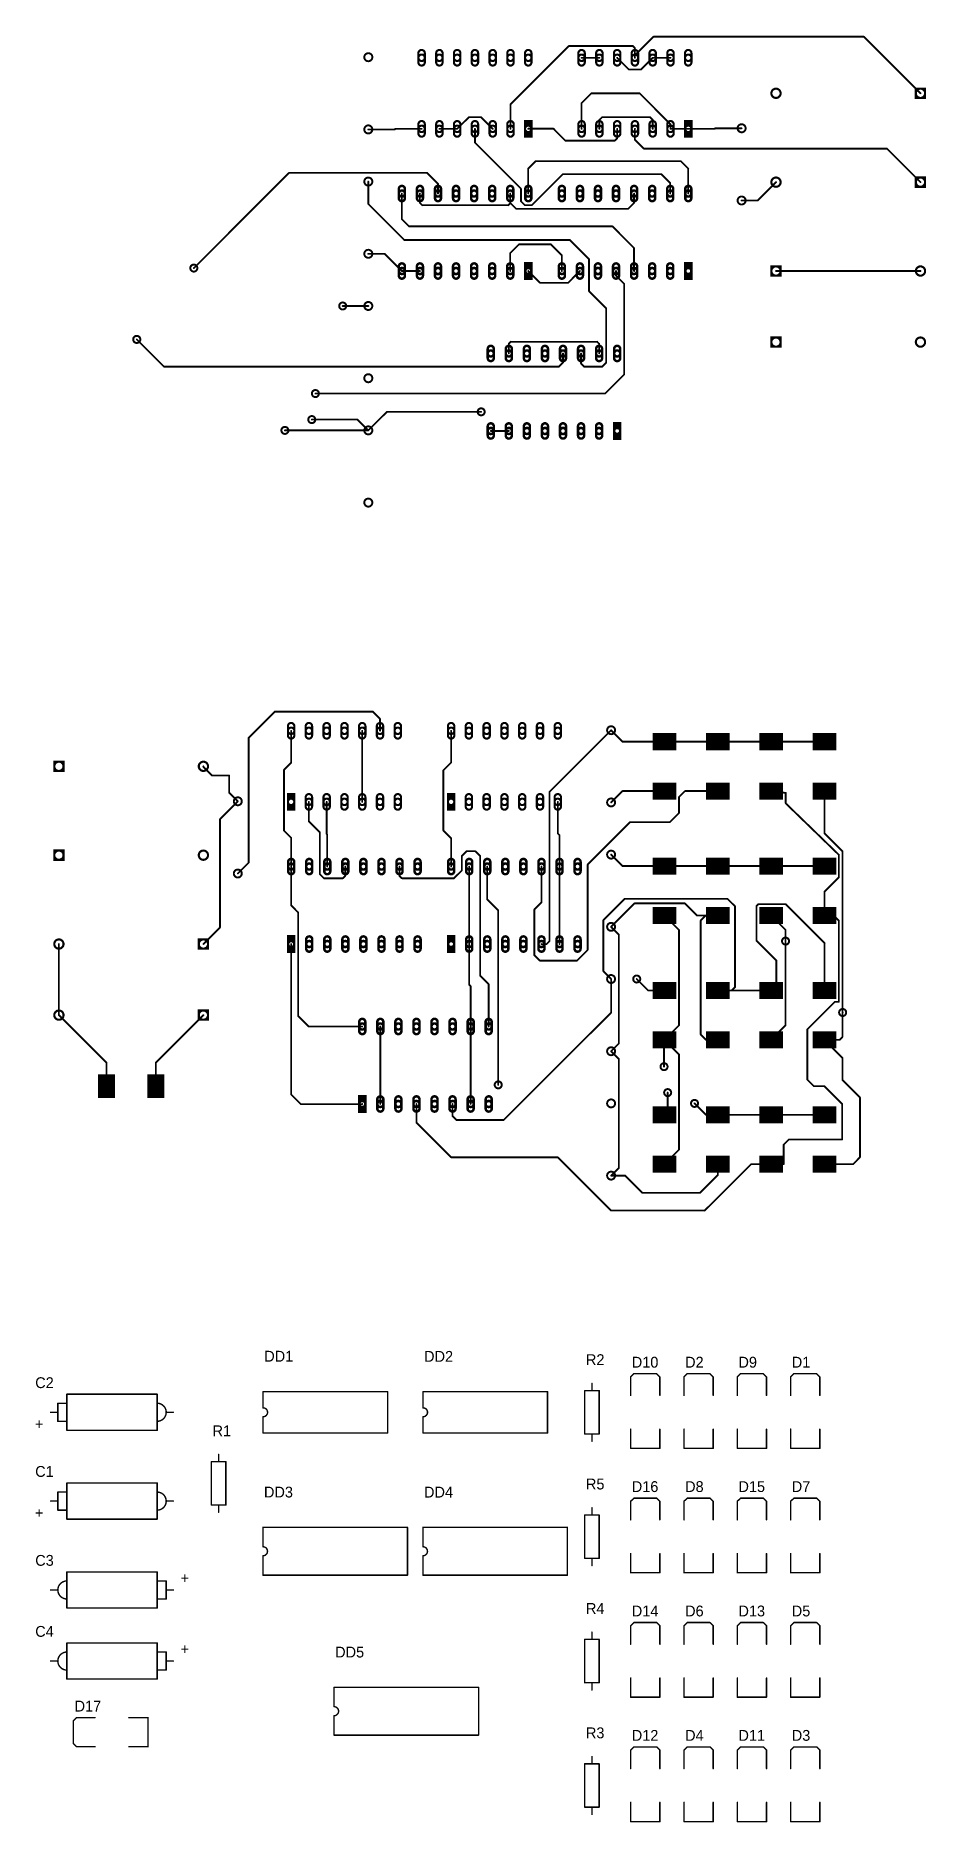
# Model space of a CAD drawing. Extents: x -328 to 170, y -164 to 109.
# Drawn here: x -328.4 to -203, y -164.1 to 87.2 of the extents above.
import ezdxf

# ---------------------------------------------------------------- set-up
doc = ezdxf.new("R2010")
doc.units = 0
doc.header["$MEASUREMENT"] = 0
for name, color, linetype in [('BOTTOMLAYER', 5, 'CONTINUOUS'), ('TOPLAYER', 1, 'CONTINUOUS'), ('TOPOVERLAY', 2, 'CONTINUOUS')]:
    doc.layers.add(name, color=color, linetype=linetype)

msp = doc.modelspace()

# ---------------------------------------------------------------- texts
at = {"layer": 'TOPOVERLAY'}
for s, p in [('DD1', (-296.28, -99.3)), ('DD2', (-273.8, -99.32)), ('R2', (-251.04, -99.78)), ('D10', (-244.59, -100.14)), ('D2', (-237.09, -100.14)), ('D9', (-229.59, -100.14)), ('D1', (-222.09, -100.14)), ('C2', (-328.49, -103.02)), ('R1', (-303.55, -109.79)), ('C1', (-328.49, -115.51)), ('DD3', (-296.32, -118.41)), ('DD4', (-273.81, -118.42)), ('R5', (-251.04, -117.28)), ('D16', (-244.59, -117.64)), ('D8', (-237.09, -117.64)), ('D15', (-229.59, -117.64)), ('D7', (-222.09, -117.64)), ('C3', (-328.49, -128.02)), ('R4', (-251.04, -134.78)), ('D14', (-244.59, -135.14)), ('D6', (-237.09, -135.14)), ('D13', (-229.59, -135.14)), ('D5', (-222.09, -135.14)), ('C4', (-328.49, -138.01)), ('DD5', (-286.31, -140.92)), ('D17', (-322.95, -148.52)), ('R3', (-251.04, -152.28)), ('D12', (-244.59, -152.64)), ('D4', (-237.09, -152.64)), ('D11', (-229.59, -152.64)), ('D3', (-222.09, -152.64))]:
    msp.add_text(s, height=1.524, dxfattribs=at).set_placement(p)
for rotation, p in [(180, (-327.35, -107.37)), (180, (-327.35, -119.87)), (360, (-308.04, -130.47)), (360, (-308.04, -140.47))]:
    msp.add_text('+', height=1.5, rotation=rotation, dxfattribs=at).set_placement(p)

# ---------------------------------------------------------------- linework, layer by layer
at = {"layer": 'BOTTOMLAYER'}
for points, const_width in [([(-253.44, 85.78), (-261.65, 77.58)], 0.254), ([(-244.44, 85.78), (-253.44, 85.78)], 0.254), ([(-244.15, 85.49), (-244.44, 85.78)], 0.254), ([(-241.53, 87.1), (-244.15, 84.49)], 0.254), ([(-244.15, 84.49), (-244.15, 85.49)], 0.254), ([(-211.96, 87.1), (-241.53, 87.1)], 0.254), ([(-203.99, 79.13), (-211.96, 87.1)], 0.254), ([(-274.6, 83.48), (-274.6, 84.78)], 0.3), ([(-273.7, 83.48), (-273.7, 84.78)], 0.3), ([(-272.1, 83.48), (-272.1, 84.78)], 0.3), ([(-271.2, 83.48), (-271.2, 84.78)], 0.3), ([(-269.6, 83.48), (-269.6, 84.78)], 0.3), ([(-268.7, 83.48), (-268.7, 84.78)], 0.3), ([(-267.1, 83.48), (-267.1, 84.78)], 0.3), ([(-266.2, 83.48), (-266.2, 84.78)], 0.3), ([(-264.6, 83.48), (-264.6, 84.78)], 0.3), ([(-263.7, 83.48), (-263.7, 84.78)], 0.3), ([(-262.1, 83.48), (-262.1, 84.78)], 0.3), ([(-261.2, 83.48), (-261.2, 84.78)], 0.3), ([(-259.6, 83.48), (-259.6, 84.78)], 0.3), ([(-258.7, 83.48), (-258.7, 84.78)], 0.3), ([(-252.1, 83.48), (-252.1, 84.78)], 0.3), ([(-249.15, 84.13), (-251.65, 84.13)], 0.254), ([(-251.2, 83.48), (-251.2, 84.78)], 0.3), ([(-249.6, 83.48), (-249.6, 84.78)], 0.3), ([(-248.7, 83.48), (-248.7, 84.78)], 0.3), ([(-247.1, 83.48), (-247.1, 84.78)], 0.3), ([(-245, 82.48), (-246.65, 84.13)], 0.254), ([(-246.2, 83.48), (-246.2, 84.78)], 0.3), ([(-244.6, 83.48), (-244.6, 84.78)], 0.3), ([(-244.15, 84.13), (-244.15, 84.49)], 0.254), ([(-243.7, 83.48), (-243.7, 84.78)], 0.3), ([(-241.65, 84.13), (-243.29, 82.48)], 0.254), ([(-242.1, 83.48), (-242.1, 84.78)], 0.3), ([(-239.15, 84.13), (-241.65, 84.13)], 0.254), ([(-241.2, 83.48), (-241.2, 84.78)], 0.3), ([(-239.6, 83.48), (-239.6, 84.78)], 0.3), ([(-238.7, 83.48), (-238.7, 84.78)], 0.3), ([(-237.1, 83.48), (-237.1, 84.78)], 0.3), ([(-236.2, 83.48), (-236.2, 84.78)], 0.3), ([(-243.29, 82.48), (-245, 82.48)], 0.254), ([(-250.28, 79.13), (-251.65, 77.76)], 0.254), ([(-243.49, 79.13), (-250.28, 79.13)], 0.254), ([(-239.15, 74.78), (-243.49, 79.13)], 0.254), ([(-204.79, 79.78), (-203.19, 79.78)], 0.3), ([(-204.79, 78.48), (-203.19, 78.48)], 0.3), ([(-204.64, 78.33), (-204.64, 79.93)], 0.3), ([(-203.34, 78.33), (-203.34, 79.93)], 0.3), ([(-267.5, 75.77), (-269.15, 74.13)], 0.254), ([(-265.79, 75.77), (-267.5, 75.77)], 0.254), ([(-264.15, 74.13), (-265.79, 75.77)], 0.254), ([(-261.65, 74.13), (-261.65, 77.58)], 0.254), ([(-259.6, 72.88), (-259.6, 75.38)], 0.3), ([(-258.7, 72.88), (-258.7, 75.38)], 0.3), ([(-251.65, 74.13), (-251.65, 77.76)], 0.254), ([(-248.76, 75.77), (-249.15, 75.39)], 0.254), ([(-249.15, 74.13), (-249.15, 75.39)], 0.254), ([(-242.03, 75.77), (-248.76, 75.77)], 0.254), ([(-241.65, 75.39), (-242.03, 75.77)], 0.254), ([(-241.65, 74.13), (-241.65, 75.39)], 0.254), ([(-237.1, 72.88), (-237.1, 75.38)], 0.3), ([(-236.2, 72.88), (-236.2, 75.38)], 0.3), ([(-277.92, 74.05), (-281.65, 74.05)], 0.254), ([(-277.84, 74.13), (-277.92, 74.05)], 0.254), ([(-274.15, 74.13), (-277.84, 74.13)], 0.254), ([(-274.6, 73.48), (-274.6, 74.78)], 0.3), ([(-273.7, 73.48), (-273.7, 74.78)], 0.3), ([(-272.1, 73.48), (-272.1, 74.78)], 0.3), ([(-269.15, 74.13), (-271.65, 74.13)], 0.254), ([(-271.2, 73.48), (-271.2, 74.78)], 0.3), ([(-269.6, 73.48), (-269.6, 74.78)], 0.3), ([(-268.7, 73.48), (-268.7, 74.78)], 0.3), ([(-267.1, 73.48), (-267.1, 74.78)], 0.3), ([(-266.65, 72.19), (-266.65, 74.13)], 0.254), ([(-266.2, 73.48), (-266.2, 74.78)], 0.3), ([(-264.6, 73.48), (-264.6, 74.78)], 0.3), ([(-263.7, 73.48), (-263.7, 74.78)], 0.3), ([(-262.1, 73.48), (-262.1, 74.78)], 0.3), ([(-261.2, 73.48), (-261.2, 74.78)], 0.3), ([(-258.55, 74.9), (-259.75, 74.9)], 0.95), ([(-258.55, 73.35), (-259.75, 73.35)], 0.95), ([(-255.61, 74.15), (-259.15, 74.15)], 0.254), ([(-259.15, 74.13), (-259.15, 74.15)], 0.254), ([(-253.94, 72.47), (-255.61, 74.15)], 0.254), ([(-252.1, 73.48), (-252.1, 74.78)], 0.3), ([(-251.2, 73.48), (-251.2, 74.78)], 0.3), ([(-249.6, 73.48), (-249.6, 74.78)], 0.3), ([(-248.7, 73.48), (-248.7, 74.78)], 0.3), ([(-247.1, 73.48), (-247.1, 74.78)], 0.3), ([(-246.65, 72.8), (-246.98, 72.47)], 0.254), ([(-246.65, 72.8), (-246.65, 74.13)], 0.254), ([(-246.2, 73.48), (-246.2, 74.78)], 0.3), ([(-244.6, 73.48), (-244.6, 74.78)], 0.3), ([(-244.15, 72.6), (-244.15, 74.13)], 0.254), ([(-243.7, 73.48), (-243.7, 74.78)], 0.3), ([(-242.1, 73.48), (-242.1, 74.78)], 0.3), ([(-241.2, 73.48), (-241.2, 74.78)], 0.3), ([(-239.6, 73.48), (-239.6, 74.78)], 0.3), ([(-239.15, 74.13), (-239.15, 74.78)], 0.254), ([(-236.65, 74.13), (-239.15, 74.13)], 0.254), ([(-238.7, 73.48), (-238.7, 74.78)], 0.3), ([(-236.05, 74.9), (-237.25, 74.9)], 0.95), ([(-236.05, 73.35), (-237.25, 73.35)], 0.95), ([(-232.93, 74.13), (-236.65, 74.13)], 0.254), ([(-232.85, 74.21), (-232.93, 74.13)], 0.254), ([(-229.15, 74.21), (-232.85, 74.21)], 0.254), ([(-260.18, 65.73), (-266.65, 72.19)], 0.254), ([(-246.98, 72.47), (-253.94, 72.47)], 0.254), ([(-242.9, 71.35), (-244.15, 72.6)], 0.254), ([(-208.71, 71.35), (-242.9, 71.35)], 0.254), ([(-203.99, 66.63), (-208.71, 71.35)], 0.254), ([(-292.8, 67.93), (-306.18, 54.54)], 0.254), ([(-273.37, 67.93), (-292.8, 67.93)], 0.254), ([(-271.85, 66.4), (-273.37, 67.93)], 0.254), ([(-258.1, 69.58), (-259.15, 68.54)], 0.254), ([(-259.15, 65.03), (-259.15, 68.54)], 0.254), ([(-254.29, 67.75), (-258.64, 63.4)], 0.254), ([(-237.69, 69.58), (-258.1, 69.58)], 0.254), ([(-240.43, 67.75), (-254.29, 67.75)], 0.254), ([(-239.19, 66.5), (-240.43, 67.75)], 0.254), ([(-236.65, 68.54), (-237.69, 69.58)], 0.254), ([(-236.65, 65.03), (-236.65, 68.54)], 0.254), ([(-281.65, 63.56), (-281.65, 66.71)], 0.254), ([(-277.35, 64.38), (-277.35, 65.68)], 0.35), ([(-276.5, 64.38), (-276.5, 65.68)], 0.35), ([(-274.81, 64.38), (-274.81, 65.68)], 0.35), ([(-273.96, 64.38), (-273.96, 65.68)], 0.35), ([(-272.27, 64.38), (-272.27, 65.68)], 0.35), ([(-271.85, 65.03), (-271.85, 66.4)], 0.254), ([(-271.42, 64.38), (-271.42, 65.68)], 0.35), ([(-269.73, 64.38), (-269.73, 65.68)], 0.35), ([(-268.88, 64.38), (-268.88, 65.68)], 0.35), ([(-267.19, 64.38), (-267.19, 65.68)], 0.35), ([(-266.34, 64.38), (-266.34, 65.68)], 0.35), ([(-264.65, 64.38), (-264.65, 65.68)], 0.35), ([(-263.8, 64.38), (-263.8, 65.68)], 0.35), ([(-262.11, 64.38), (-262.11, 65.68)], 0.35), ([(-261.26, 64.38), (-261.26, 65.68)], 0.35), ([(-260.18, 63.94), (-260.18, 65.73)], 0.254), ([(-259.57, 64.38), (-259.57, 65.68)], 0.35), ([(-258.72, 64.38), (-258.72, 65.68)], 0.35), ([(-254.85, 64.38), (-254.85, 65.68)], 0.35), ([(-254, 64.38), (-254, 65.68)], 0.35), ([(-252.31, 64.38), (-252.31, 65.68)], 0.35), ([(-251.46, 64.38), (-251.46, 65.68)], 0.35), ([(-249.77, 64.38), (-249.77, 65.68)], 0.35), ([(-248.92, 64.38), (-248.92, 65.68)], 0.35), ([(-247.23, 64.38), (-247.23, 65.68)], 0.35), ([(-246.38, 64.38), (-246.38, 65.68)], 0.35), ([(-244.69, 64.38), (-244.69, 65.68)], 0.35), ([(-243.84, 64.38), (-243.84, 65.68)], 0.35), ([(-242.15, 64.38), (-242.15, 65.68)], 0.35), ([(-241.3, 64.38), (-241.3, 65.68)], 0.35), ([(-239.61, 64.38), (-239.61, 65.68)], 0.35), ([(-239.19, 65.03), (-239.19, 66.5)], 0.254), ([(-238.76, 64.38), (-238.76, 65.68)], 0.35), ([(-237.07, 64.38), (-237.07, 65.68)], 0.35), ([(-236.22, 64.38), (-236.22, 65.68)], 0.35), ([(-224.31, 66.63), (-226.89, 64.05)], 0.254), ([(-204.79, 67.28), (-203.19, 67.28)], 0.3), ([(-204.79, 65.98), (-203.19, 65.98)], 0.3), ([(-204.64, 65.83), (-204.64, 67.43)], 0.3), ([(-203.34, 65.83), (-203.34, 67.43)], 0.3), ([(-276.59, 58.5), (-281.65, 63.56)], 0.254), ([(-276.93, 61.42), (-276.93, 65.03)], 0.254), ([(-274.39, 63.71), (-274.39, 65.03)], 0.254), ([(-274.06, 63.38), (-274.39, 63.71)], 0.254), ([(-261.96, 63.38), (-274.06, 63.38)], 0.254), ([(-261.69, 63.65), (-261.96, 63.38)], 0.254), ([(-261.69, 63.71), (-261.69, 65.03)], 0.254), ([(-261.69, 63.65), (-261.69, 63.71)], 0.254), ([(-260.86, 62.89), (-261.69, 63.71)], 0.254), ([(-245.09, 62.89), (-260.86, 62.89)], 0.254), ([(-259.64, 63.4), (-260.18, 63.94)], 0.254), ([(-258.64, 63.4), (-259.64, 63.4)], 0.254), ([(-244.27, 63.71), (-245.09, 62.89)], 0.254), ([(-244.27, 63.71), (-244.27, 65.03)], 0.254), ([(-226.89, 64.05), (-229.15, 64.05)], 0.254), ([(-275.91, 60.41), (-276.93, 61.42)], 0.254), ([(-247.31, 60.41), (-275.91, 60.41)], 0.254), ([(-244.27, 57.36), (-247.31, 60.41)], 0.254), ([(-253.3, 58.5), (-276.59, 58.5)], 0.254), ([(-260.44, 57.89), (-261.69, 56.64)], 0.254), ([(-255.98, 57.89), (-260.44, 57.89)], 0.254), ([(-254.43, 56.34), (-255.98, 57.89)], 0.254), ([(-250.61, 55.81), (-253.3, 58.5)], 0.254), ([(-279.35, 56.55), (-281.65, 56.55)], 0.254), ([(-276.93, 54.13), (-279.35, 56.55)], 0.254), ([(-261.69, 54.13), (-261.69, 56.64)], 0.254), ([(-258.55, 54.88), (-259.75, 54.88)], 1), ([(-259.57, 52.88), (-259.57, 55.38)], 0.35), ([(-258.72, 52.88), (-258.72, 55.38)], 0.35), ([(-254.43, 54.13), (-254.43, 56.34)], 0.254), ([(-250.61, 51.31), (-250.61, 55.81)], 0.254), ([(-244.27, 54.13), (-244.27, 57.36)], 0.254), ([(-236.05, 54.88), (-237.25, 54.88)], 1), ([(-237.07, 52.88), (-237.07, 55.38)], 0.35), ([(-236.22, 52.88), (-236.22, 55.38)], 0.35), ([(-277.35, 53.48), (-277.35, 54.78)], 0.35), ([(-274.39, 54.13), (-276.93, 54.13)], 0.254), ([(-276.5, 53.48), (-276.5, 54.78)], 0.35), ([(-274.81, 53.48), (-274.81, 54.78)], 0.35), ([(-273.96, 53.48), (-273.96, 54.78)], 0.35), ([(-272.27, 53.48), (-272.27, 54.78)], 0.35), ([(-271.42, 53.48), (-271.42, 54.78)], 0.35), ([(-269.73, 53.48), (-269.73, 54.78)], 0.35), ([(-268.88, 53.48), (-268.88, 54.78)], 0.35), ([(-267.19, 53.48), (-267.19, 54.78)], 0.35), ([(-266.34, 53.48), (-266.34, 54.78)], 0.35), ([(-264.65, 53.48), (-264.65, 54.78)], 0.35), ([(-263.8, 53.48), (-263.8, 54.78)], 0.35), ([(-262.11, 53.48), (-262.11, 54.78)], 0.35), ([(-261.26, 53.48), (-261.26, 54.78)], 0.35), ([(-258.55, 53.38), (-259.75, 53.38)], 1), ([(-257.5, 52.48), (-259.15, 54.13)], 0.254), ([(-254.85, 53.48), (-254.85, 54.78)], 0.35), ([(-254, 53.48), (-254, 54.78)], 0.35), ([(-251.89, 54.13), (-253.53, 52.48)], 0.254), ([(-252.31, 53.48), (-252.31, 54.78)], 0.35), ([(-251.46, 53.48), (-251.46, 54.78)], 0.35), ([(-249.77, 53.48), (-249.77, 54.78)], 0.35), ([(-248.92, 53.48), (-248.92, 54.78)], 0.35), ([(-247.23, 53.48), (-247.23, 54.78)], 0.35), ([(-246.81, 53.47), (-246.81, 54.13)], 0.254), ([(-245.66, 52.32), (-246.81, 53.47)], 0.254), ([(-246.38, 53.48), (-246.38, 54.78)], 0.35), ([(-244.69, 53.48), (-244.69, 54.78)], 0.35), ([(-243.84, 53.48), (-243.84, 54.78)], 0.35), ([(-242.15, 53.48), (-242.15, 54.78)], 0.35), ([(-241.3, 53.48), (-241.3, 54.78)], 0.35), ([(-239.61, 53.48), (-239.61, 54.78)], 0.35), ([(-238.76, 53.48), (-238.76, 54.78)], 0.35), ([(-236.05, 53.38), (-237.25, 53.38)], 1), ([(-223.51, 54.78), (-225.11, 54.78)], 0.3), ([(-223.51, 53.48), (-225.11, 53.48)], 0.3), ([(-224.96, 54.93), (-224.96, 53.33)], 0.3), ([(-203.99, 54.13), (-224.31, 54.13)], 0.254), ([(-223.66, 54.93), (-223.66, 53.33)], 0.3), ([(-253.53, 52.48), (-257.5, 52.48)], 0.254), ([(-248.2, 48.9), (-250.61, 51.31)], 0.254), ([(-245.66, 39.58), (-245.66, 52.32)], 0.254), ([(-281.65, 49.21), (-285.25, 49.21)], 0.254), ([(-248.2, 41.23), (-248.2, 48.9)], 0.254), ([(-310.37, 40.67), (-314.21, 44.51)], 0.254), ([(-264.85, 41.88), (-264.85, 43.18)], 0.35), ([(-264, 41.88), (-264, 43.18)], 0.35), ([(-262.31, 41.88), (-262.31, 43.18)], 0.35), ([(-261.61, 44.18), (-261.89, 43.9)], 0.254), ([(-261.89, 42.53), (-261.89, 43.9)], 0.254), ([(-249.47, 44.18), (-261.61, 44.18)], 0.254), ([(-261.46, 41.88), (-261.46, 43.18)], 0.35), ([(-259.77, 41.88), (-259.77, 43.18)], 0.35), ([(-258.92, 41.88), (-258.92, 43.18)], 0.35), ([(-257.23, 41.88), (-257.23, 43.18)], 0.35), ([(-256.38, 41.88), (-256.38, 43.18)], 0.35), ([(-254.69, 41.88), (-254.69, 43.18)], 0.35), ([(-253.84, 41.88), (-253.84, 43.18)], 0.35), ([(-252.15, 41.88), (-252.15, 43.18)], 0.35), ([(-251.3, 41.88), (-251.3, 43.18)], 0.35), ([(-249.61, 41.88), (-249.61, 43.18)], 0.35), ([(-249.19, 43.9), (-249.47, 44.18)], 0.254), ([(-249.19, 42.53), (-249.19, 43.9)], 0.254), ([(-248.76, 41.88), (-248.76, 43.18)], 0.35), ([(-247.07, 41.88), (-247.07, 43.18)], 0.35), ([(-246.22, 41.88), (-246.22, 43.18)], 0.35), ([(-223.51, 44.78), (-225.11, 44.78)], 0.3), ([(-223.51, 43.48), (-225.11, 43.48)], 0.3), ([(-224.96, 44.93), (-224.96, 43.33)], 0.3), ([(-223.66, 44.93), (-223.66, 43.33)], 0.3), ([(-254.85, 40.67), (-310.37, 40.67)], 0.254), ([(-254.27, 41.26), (-254.85, 40.67)], 0.254), ([(-254.27, 41.26), (-254.27, 42.53)], 0.254), ([(-251.73, 41.1), (-251.73, 42.53)], 0.254), ([(-251.29, 40.67), (-251.73, 41.1)], 0.254), ([(-248.75, 40.67), (-251.29, 40.67)], 0.254), ([(-248.2, 41.23), (-248.75, 40.67)], 0.254), ([(-245.66, 39.58), (-248.35, 36.89)], 0.254), ([(-248.35, 36.89), (-289.09, 36.89)], 0.254), ([(-283.17, 33.23), (-289.6, 33.23)], 0.254), ([(-281.65, 31.71), (-283.17, 33.23)], 0.254), ([(-279.03, 34.32), (-281.65, 31.71)], 0.254), ([(-265.77, 34.32), (-279.03, 34.32)], 0.254), ([(-246.05, 32.38), (-247.25, 32.38)], 1), ([(-247.07, 30.38), (-247.07, 32.88)], 0.35), ([(-246.22, 30.38), (-246.22, 32.88)], 0.35), ([(-281.65, 31.71), (-293.38, 31.71)], 0.254), ([(-264.85, 30.98), (-264.85, 32.28)], 0.35), ([(-261.89, 31.63), (-264.43, 31.63)], 0.254), ([(-264, 30.98), (-264, 32.28)], 0.35), ([(-262.31, 30.98), (-262.31, 32.28)], 0.35), ([(-261.46, 30.98), (-261.46, 32.28)], 0.35), ([(-259.77, 30.98), (-259.77, 32.28)], 0.35), ([(-258.92, 30.98), (-258.92, 32.28)], 0.35), ([(-257.23, 30.98), (-257.23, 32.28)], 0.35), ([(-256.38, 30.98), (-256.38, 32.28)], 0.35), ([(-254.69, 30.98), (-254.69, 32.28)], 0.35), ([(-253.84, 30.98), (-253.84, 32.28)], 0.35), ([(-252.15, 30.98), (-252.15, 32.28)], 0.35), ([(-251.3, 30.98), (-251.3, 32.28)], 0.35), ([(-249.61, 30.98), (-249.61, 32.28)], 0.35), ([(-248.76, 30.98), (-248.76, 32.28)], 0.35), ([(-246.05, 30.88), (-247.25, 30.88)], 1)]:
    msp.add_lwpolyline(points, dxfattribs=dict(at, const_width=const_width))
for points, const_width in [([(-253.38, 85.78, -1), (-253.51, 85.78, -1)], 0.127), ([(-253.38, 85.78, -1), (-253.51, 85.78, -1)], 0.127), ([(-244.37, 85.78, -1), (-244.5, 85.78, -1)], 0.127), ([(-244.37, 85.78, -1), (-244.5, 85.78, -1)], 0.127), ([(-244.08, 85.49, -1), (-244.21, 85.49, -1)], 0.127), ([(-244.08, 85.49, -1), (-244.21, 85.49, -1)], 0.127), ([(-241.47, 87.1, -1), (-241.59, 87.1, -1)], 0.127), ([(-241.47, 87.1, -1), (-241.59, 87.1, -1)], 0.127), ([(-211.9, 87.1, -1), (-212.02, 87.1, -1)], 0.127), ([(-211.9, 87.1, -1), (-212.02, 87.1, -1)], 0.127), ([(-281.08, 84.21, -1), (-282.21, 84.21, -1)], 0.275), ([(-273.7, 84.13, -1), (-274.6, 84.13, -1)], 0.3), ([(-271.2, 84.13, -1), (-272.1, 84.13, -1)], 0.3), ([(-268.7, 84.13, -1), (-269.6, 84.13, -1)], 0.3), ([(-266.2, 84.13, -1), (-267.1, 84.13, -1)], 0.3), ([(-263.7, 84.13, -1), (-264.6, 84.13, -1)], 0.3), ([(-261.2, 84.13, -1), (-262.1, 84.13, -1)], 0.3), ([(-258.7, 84.13, -1), (-259.6, 84.13, -1)], 0.3), ([(-251.2, 84.13, -1), (-252.1, 84.13, -1)], 0.3), ([(-251.58, 84.13, -1), (-251.71, 84.13, -1)], 0.127), ([(-248.7, 84.13, -1), (-249.6, 84.13, -1)], 0.3), ([(-249.08, 84.13, -1), (-249.21, 84.13, -1)], 0.127), ([(-246.2, 84.13, -1), (-247.1, 84.13, -1)], 0.3), ([(-246.58, 84.13, -1), (-246.71, 84.13, -1)], 0.127), ([(-243.7, 84.13, -1), (-244.6, 84.13, -1)], 0.3), ([(-244.08, 84.49, -1), (-244.21, 84.49, -1)], 0.127), ([(-244.08, 84.49, -1), (-244.21, 84.49, -1)], 0.127), ([(-244.08, 84.49, -1), (-244.21, 84.49, -1)], 0.127), ([(-244.08, 84.13, -1), (-244.21, 84.13, -1)], 0.127), ([(-241.2, 84.13, -1), (-242.1, 84.13, -1)], 0.3), ([(-241.58, 84.13, -1), (-241.71, 84.13, -1)], 0.127), ([(-241.58, 84.13, -1), (-241.71, 84.13, -1)], 0.127), ([(-238.7, 84.13, -1), (-239.6, 84.13, -1)], 0.3), ([(-239.08, 84.13, -1), (-239.21, 84.13, -1)], 0.127), ([(-236.2, 84.13, -1), (-237.1, 84.13, -1)], 0.3), ([(-244.94, 82.48, -1), (-245.06, 82.48, -1)], 0.127), ([(-244.94, 82.48, -1), (-245.06, 82.48, -1)], 0.127), ([(-243.23, 82.48, -1), (-243.36, 82.48, -1)], 0.127), ([(-243.23, 82.48, -1), (-243.36, 82.48, -1)], 0.127), ([(-250.21, 79.13, -1), (-250.34, 79.13, -1)], 0.127), ([(-250.21, 79.13, -1), (-250.34, 79.13, -1)], 0.127), ([(-243.43, 79.13, -1), (-243.55, 79.13, -1)], 0.127), ([(-243.43, 79.13, -1), (-243.55, 79.13, -1)], 0.127), ([(-223.66, 79.13, -1), (-224.96, 79.13, -1)], 0.3), ([(-203.34, 79.13, -1), (-204.64, 79.13, -1)], 0.3), ([(-203.92, 79.13, -1), (-204.05, 79.13, -1)], 0.127), ([(-267.44, 75.77, -1), (-267.56, 75.77, -1)], 0.127), ([(-267.44, 75.77, -1), (-267.56, 75.77, -1)], 0.127), ([(-265.73, 75.77, -1), (-265.86, 75.77, -1)], 0.127), ([(-265.73, 75.77, -1), (-265.86, 75.77, -1)], 0.127), ([(-261.58, 77.58, -1), (-261.71, 77.58, -1)], 0.127), ([(-261.58, 77.58, -1), (-261.71, 77.58, -1)], 0.127), ([(-251.58, 77.76, -1), (-251.71, 77.76, -1)], 0.127), ([(-251.58, 77.76, -1), (-251.71, 77.76, -1)], 0.127), ([(-249.08, 75.39, -1), (-249.21, 75.39, -1)], 0.127), ([(-249.08, 75.39, -1), (-249.21, 75.39, -1)], 0.127), ([(-248.7, 75.77, -1), (-248.83, 75.77, -1)], 0.127), ([(-248.7, 75.77, -1), (-248.83, 75.77, -1)], 0.127), ([(-241.96, 75.77, -1), (-242.09, 75.77, -1)], 0.127), ([(-241.96, 75.77, -1), (-242.09, 75.77, -1)], 0.127), ([(-241.58, 75.39, -1), (-241.71, 75.39, -1)], 0.127), ([(-241.58, 75.39, -1), (-241.71, 75.39, -1)], 0.127), ([(-281.08, 74.05, -1), (-282.21, 74.05, -1)], 0.275), ([(-281.58, 74.05, -1), (-281.71, 74.05, -1)], 0.127), ([(-277.85, 74.05, -1), (-277.98, 74.05, -1)], 0.127), ([(-277.85, 74.05, -1), (-277.98, 74.05, -1)], 0.127), ([(-277.77, 74.13, -1), (-277.9, 74.13, -1)], 0.127), ([(-277.77, 74.13, -1), (-277.9, 74.13, -1)], 0.127), ([(-273.7, 74.13, -1), (-274.6, 74.13, -1)], 0.3), ([(-274.08, 74.13, -1), (-274.21, 74.13, -1)], 0.127), ([(-271.2, 74.13, -1), (-272.1, 74.13, -1)], 0.3), ([(-271.58, 74.13, -1), (-271.71, 74.13, -1)], 0.127), ([(-268.7, 74.13, -1), (-269.6, 74.13, -1)], 0.3), ([(-269.08, 74.13, -1), (-269.21, 74.13, -1)], 0.127), ([(-269.08, 74.13, -1), (-269.21, 74.13, -1)], 0.127), ([(-266.2, 74.13, -1), (-267.1, 74.13, -1)], 0.3), ([(-266.58, 74.13, -1), (-266.71, 74.13, -1)], 0.127), ([(-263.7, 74.13, -1), (-264.6, 74.13, -1)], 0.3), ([(-264.08, 74.13, -1), (-264.21, 74.13, -1)], 0.127), ([(-261.2, 74.13, -1), (-262.1, 74.13, -1)], 0.3), ([(-261.58, 74.13, -1), (-261.71, 74.13, -1)], 0.127), ([(-258.7, 74.13, -1), (-259.6, 74.13, -1)], 0.3), ([(-259.08, 74.15, -1), (-259.21, 74.15, -1)], 0.127), ([(-259.08, 74.15, -1), (-259.21, 74.15, -1)], 0.127), ([(-259.08, 74.13, -1), (-259.21, 74.13, -1)], 0.127), ([(-255.55, 74.15, -1), (-255.68, 74.15, -1)], 0.127), ([(-255.55, 74.15, -1), (-255.68, 74.15, -1)], 0.127), ([(-251.2, 74.13, -1), (-252.1, 74.13, -1)], 0.3), ([(-251.58, 74.13, -1), (-251.71, 74.13, -1)], 0.127), ([(-248.7, 74.13, -1), (-249.6, 74.13, -1)], 0.3), ([(-249.08, 74.13, -1), (-249.21, 74.13, -1)], 0.127), ([(-246.2, 74.13, -1), (-247.1, 74.13, -1)], 0.3), ([(-246.58, 74.13, -1), (-246.71, 74.13, -1)], 0.127), ([(-246.58, 72.8, -1), (-246.71, 72.8, -1)], 0.127), ([(-246.58, 72.8, -1), (-246.71, 72.8, -1)], 0.127), ([(-243.7, 74.13, -1), (-244.6, 74.13, -1)], 0.3), ([(-244.08, 74.13, -1), (-244.21, 74.13, -1)], 0.127), ([(-241.2, 74.13, -1), (-242.1, 74.13, -1)], 0.3), ([(-241.58, 74.13, -1), (-241.71, 74.13, -1)], 0.127), ([(-238.7, 74.13, -1), (-239.6, 74.13, -1)], 0.3), ([(-239.08, 74.78, -1), (-239.21, 74.78, -1)], 0.127), ([(-239.08, 74.78, -1), (-239.21, 74.78, -1)], 0.127), ([(-239.08, 74.13, -1), (-239.21, 74.13, -1)], 0.127), ([(-239.08, 74.13, -1), (-239.21, 74.13, -1)], 0.127), ([(-236.2, 74.13, -1), (-237.1, 74.13, -1)], 0.3), ([(-236.58, 74.13, -1), (-236.71, 74.13, -1)], 0.127), ([(-236.58, 74.13, -1), (-236.71, 74.13, -1)], 0.127), ([(-232.87, 74.13, -1), (-233, 74.13, -1)], 0.127), ([(-232.87, 74.13, -1), (-233, 74.13, -1)], 0.127), ([(-232.79, 74.21, -1), (-232.92, 74.21, -1)], 0.127), ([(-232.79, 74.21, -1), (-232.92, 74.21, -1)], 0.127), ([(-228.58, 74.21, -1), (-229.71, 74.21, -1)], 0.275), ([(-229.08, 74.21, -1), (-229.21, 74.21, -1)], 0.127), ([(-266.58, 72.19, -1), (-266.71, 72.19, -1)], 0.127), ([(-266.58, 72.19, -1), (-266.71, 72.19, -1)], 0.127), ([(-253.87, 72.47, -1), (-254, 72.47, -1)], 0.127), ([(-253.87, 72.47, -1), (-254, 72.47, -1)], 0.127), ([(-246.91, 72.47, -1), (-247.04, 72.47, -1)], 0.127), ([(-246.91, 72.47, -1), (-247.04, 72.47, -1)], 0.127), ([(-244.08, 72.6, -1), (-244.21, 72.6, -1)], 0.127), ([(-244.08, 72.6, -1), (-244.21, 72.6, -1)], 0.127), ([(-242.84, 71.35, -1), (-242.96, 71.35, -1)], 0.127), ([(-242.84, 71.35, -1), (-242.96, 71.35, -1)], 0.127), ([(-208.65, 71.35, -1), (-208.78, 71.35, -1)], 0.127), ([(-208.65, 71.35, -1), (-208.78, 71.35, -1)], 0.127), ([(-292.73, 67.93, -1), (-292.86, 67.93, -1)], 0.127), ([(-292.73, 67.93, -1), (-292.86, 67.93, -1)], 0.127), ([(-273.3, 67.93, -1), (-273.43, 67.93, -1)], 0.127), ([(-273.3, 67.93, -1), (-273.43, 67.93, -1)], 0.127), ([(-259.08, 68.54, -1), (-259.21, 68.54, -1)], 0.127), ([(-259.08, 68.54, -1), (-259.21, 68.54, -1)], 0.127), ([(-258.04, 69.58, -1), (-258.17, 69.58, -1)], 0.127), ([(-258.04, 69.58, -1), (-258.17, 69.58, -1)], 0.127), ([(-254.23, 67.75, -1), (-254.35, 67.75, -1)], 0.127), ([(-254.23, 67.75, -1), (-254.35, 67.75, -1)], 0.127), ([(-240.37, 67.75, -1), (-240.49, 67.75, -1)], 0.127), ([(-240.37, 67.75, -1), (-240.49, 67.75, -1)], 0.127), ([(-237.62, 69.58, -1), (-237.75, 69.58, -1)], 0.127), ([(-237.62, 69.58, -1), (-237.75, 69.58, -1)], 0.127), ([(-236.58, 68.54, -1), (-236.71, 68.54, -1)], 0.127), ([(-236.58, 68.54, -1), (-236.71, 68.54, -1)], 0.127), ([(-281.08, 66.71, -1), (-282.21, 66.71, -1)], 0.275), ([(-281.58, 66.71, -1), (-281.71, 66.71, -1)], 0.127), ([(-276.5, 65.03, -1), (-277.35, 65.03, -1)], 0.35), ([(-273.96, 65.03, -1), (-274.81, 65.03, -1)], 0.35), ([(-271.42, 65.03, -1), (-272.27, 65.03, -1)], 0.35), ([(-271.78, 66.4, -1), (-271.91, 66.4, -1)], 0.127), ([(-271.78, 66.4, -1), (-271.91, 66.4, -1)], 0.127), ([(-268.88, 65.03, -1), (-269.73, 65.03, -1)], 0.35), ([(-266.34, 65.03, -1), (-267.19, 65.03, -1)], 0.35), ([(-263.8, 65.03, -1), (-264.65, 65.03, -1)], 0.35), ([(-261.26, 65.03, -1), (-262.11, 65.03, -1)], 0.35), ([(-260.12, 65.73, -1), (-260.25, 65.73, -1)], 0.127), ([(-260.12, 65.73, -1), (-260.25, 65.73, -1)], 0.127), ([(-258.72, 65.03, -1), (-259.57, 65.03, -1)], 0.35), ([(-254, 65.03, -1), (-254.85, 65.03, -1)], 0.35), ([(-251.46, 65.03, -1), (-252.31, 65.03, -1)], 0.35), ([(-248.92, 65.03, -1), (-249.77, 65.03, -1)], 0.35), ([(-246.38, 65.03, -1), (-247.23, 65.03, -1)], 0.35), ([(-243.84, 65.03, -1), (-244.69, 65.03, -1)], 0.35), ([(-241.3, 65.03, -1), (-242.15, 65.03, -1)], 0.35), ([(-238.76, 65.03, -1), (-239.61, 65.03, -1)], 0.35), ([(-239.12, 66.5, -1), (-239.25, 66.5, -1)], 0.127), ([(-239.12, 66.5, -1), (-239.25, 66.5, -1)], 0.127), ([(-236.22, 65.03, -1), (-237.07, 65.03, -1)], 0.35), ([(-223.66, 66.63, -1), (-224.96, 66.63, -1)], 0.3), ([(-224.24, 66.63, -1), (-224.37, 66.63, -1)], 0.127), ([(-203.34, 66.63, -1), (-204.64, 66.63, -1)], 0.3), ([(-203.92, 66.63, -1), (-204.05, 66.63, -1)], 0.127), ([(-281.58, 63.56, -1), (-281.71, 63.56, -1)], 0.127), ([(-281.58, 63.56, -1), (-281.71, 63.56, -1)], 0.127), ([(-276.86, 65.03, -1), (-276.99, 65.03, -1)], 0.127), ([(-274.32, 65.03, -1), (-274.45, 65.03, -1)], 0.127), ([(-274.32, 63.71, -1), (-274.45, 63.71, -1)], 0.127), ([(-274.32, 63.71, -1), (-274.45, 63.71, -1)], 0.127), ([(-273.99, 63.38, -1), (-274.12, 63.38, -1)], 0.127), ([(-273.99, 63.38, -1), (-274.12, 63.38, -1)], 0.127), ([(-271.78, 65.03, -1), (-271.91, 65.03, -1)], 0.127), ([(-261.9, 63.38, -1), (-262.03, 63.38, -1)], 0.127), ([(-261.9, 63.38, -1), (-262.03, 63.38, -1)], 0.127), ([(-261.62, 65.03, -1), (-261.75, 65.03, -1)], 0.127), ([(-261.62, 63.71, -1), (-261.75, 63.71, -1)], 0.127), ([(-261.62, 63.71, -1), (-261.75, 63.71, -1)], 0.127), ([(-261.62, 63.71, -1), (-261.75, 63.71, -1)], 0.127), ([(-261.62, 63.65, -1), (-261.75, 63.65, -1)], 0.127), ([(-261.62, 63.65, -1), (-261.75, 63.65, -1)], 0.127), ([(-260.8, 62.89, -1), (-260.93, 62.89, -1)], 0.127), ([(-260.8, 62.89, -1), (-260.93, 62.89, -1)], 0.127), ([(-260.12, 63.94, -1), (-260.25, 63.94, -1)], 0.127), ([(-260.12, 63.94, -1), (-260.25, 63.94, -1)], 0.127), ([(-259.58, 63.4, -1), (-259.71, 63.4, -1)], 0.127), ([(-259.58, 63.4, -1), (-259.71, 63.4, -1)], 0.127), ([(-259.08, 65.03, -1), (-259.21, 65.03, -1)], 0.127), ([(-258.58, 63.4, -1), (-258.71, 63.4, -1)], 0.127), ([(-258.58, 63.4, -1), (-258.71, 63.4, -1)], 0.127), ([(-245.02, 62.89, -1), (-245.15, 62.89, -1)], 0.127), ([(-245.02, 62.89, -1), (-245.15, 62.89, -1)], 0.127), ([(-244.2, 65.03, -1), (-244.33, 65.03, -1)], 0.127), ([(-244.2, 63.71, -1), (-244.33, 63.71, -1)], 0.127), ([(-244.2, 63.71, -1), (-244.33, 63.71, -1)], 0.127), ([(-239.12, 65.03, -1), (-239.25, 65.03, -1)], 0.127), ([(-236.58, 65.03, -1), (-236.71, 65.03, -1)], 0.127), ([(-228.58, 64.05, -1), (-229.71, 64.05, -1)], 0.275), ([(-229.08, 64.05, -1), (-229.21, 64.05, -1)], 0.127), ([(-226.82, 64.05, -1), (-226.95, 64.05, -1)], 0.127), ([(-226.82, 64.05, -1), (-226.95, 64.05, -1)], 0.127), ([(-276.86, 61.42, -1), (-276.99, 61.42, -1)], 0.127), ([(-276.86, 61.42, -1), (-276.99, 61.42, -1)], 0.127), ([(-275.85, 60.41, -1), (-275.97, 60.41, -1)], 0.127), ([(-275.85, 60.41, -1), (-275.97, 60.41, -1)], 0.127), ([(-247.25, 60.41, -1), (-247.38, 60.41, -1)], 0.127), ([(-247.25, 60.41, -1), (-247.38, 60.41, -1)], 0.127), ([(-276.53, 58.5, -1), (-276.66, 58.5, -1)], 0.127), ([(-276.53, 58.5, -1), (-276.66, 58.5, -1)], 0.127), ([(-260.37, 57.89, -1), (-260.5, 57.89, -1)], 0.127), ([(-260.37, 57.89, -1), (-260.5, 57.89, -1)], 0.127), ([(-255.91, 57.89, -1), (-256.04, 57.89, -1)], 0.127), ([(-255.91, 57.89, -1), (-256.04, 57.89, -1)], 0.127), ([(-253.24, 58.5, -1), (-253.36, 58.5, -1)], 0.127), ([(-253.24, 58.5, -1), (-253.36, 58.5, -1)], 0.127), ([(-281.08, 56.55, -1), (-282.21, 56.55, -1)], 0.275), ([(-281.58, 56.55, -1), (-281.71, 56.55, -1)], 0.127), ([(-279.28, 56.55, -1), (-279.41, 56.55, -1)], 0.127), ([(-279.28, 56.55, -1), (-279.41, 56.55, -1)], 0.127), ([(-261.62, 56.64, -1), (-261.75, 56.64, -1)], 0.127), ([(-261.62, 56.64, -1), (-261.75, 56.64, -1)], 0.127), ([(-254.36, 56.34, -1), (-254.49, 56.34, -1)], 0.127), ([(-254.36, 56.34, -1), (-254.49, 56.34, -1)], 0.127), ([(-250.54, 55.81, -1), (-250.67, 55.81, -1)], 0.127), ([(-250.54, 55.81, -1), (-250.67, 55.81, -1)], 0.127), ([(-244.2, 57.36, -1), (-244.33, 57.36, -1)], 0.127), ([(-244.2, 57.36, -1), (-244.33, 57.36, -1)], 0.127), ([(-305.69, 54.54, -1), (-306.68, 54.54, -1)], 0.279), ([(-306.12, 54.54, -1), (-306.25, 54.54, -1)], 0.127), ([(-276.5, 54.13, -1), (-277.35, 54.13, -1)], 0.35), ([(-276.86, 54.13, -1), (-276.99, 54.13, -1)], 0.127), ([(-276.86, 54.13, -1), (-276.99, 54.13, -1)], 0.127), ([(-273.96, 54.13, -1), (-274.81, 54.13, -1)], 0.35), ([(-274.32, 54.13, -1), (-274.45, 54.13, -1)], 0.127), ([(-271.42, 54.13, -1), (-272.27, 54.13, -1)], 0.35), ([(-268.88, 54.13, -1), (-269.73, 54.13, -1)], 0.35), ([(-266.34, 54.13, -1), (-267.19, 54.13, -1)], 0.35), ([(-263.8, 54.13, -1), (-264.65, 54.13, -1)], 0.35), ([(-261.26, 54.13, -1), (-262.11, 54.13, -1)], 0.35), ([(-261.62, 54.13, -1), (-261.75, 54.13, -1)], 0.127), ([(-258.72, 54.13, -1), (-259.57, 54.13, -1)], 0.35), ([(-259.08, 54.13, -1), (-259.21, 54.13, -1)], 0.127), ([(-254, 54.13, -1), (-254.85, 54.13, -1)], 0.35), ([(-254.36, 54.13, -1), (-254.49, 54.13, -1)], 0.127), ([(-251.46, 54.13, -1), (-252.31, 54.13, -1)], 0.35), ([(-251.82, 54.13, -1), (-251.95, 54.13, -1)], 0.127), ([(-248.92, 54.13, -1), (-249.77, 54.13, -1)], 0.35), ([(-246.38, 54.13, -1), (-247.23, 54.13, -1)], 0.35), ([(-246.74, 54.13, -1), (-246.87, 54.13, -1)], 0.127), ([(-246.74, 53.47, -1), (-246.87, 53.47, -1)], 0.127), ([(-246.74, 53.47, -1), (-246.87, 53.47, -1)], 0.127), ([(-243.84, 54.13, -1), (-244.69, 54.13, -1)], 0.35), ([(-244.2, 54.13, -1), (-244.33, 54.13, -1)], 0.127), ([(-241.3, 54.13, -1), (-242.15, 54.13, -1)], 0.35), ([(-238.76, 54.13, -1), (-239.61, 54.13, -1)], 0.35), ([(-236.22, 54.13, -1), (-237.07, 54.13, -1)], 0.35), ([(-223.66, 54.13, -1), (-224.96, 54.13, -1)], 0.3), ([(-224.24, 54.13, -1), (-224.37, 54.13, -1)], 0.127), ([(-203.34, 54.13, -1), (-204.64, 54.13, -1)], 0.3), ([(-203.92, 54.13, -1), (-204.05, 54.13, -1)], 0.127), ([(-257.44, 52.48, -1), (-257.56, 52.48, -1)], 0.127), ([(-257.44, 52.48, -1), (-257.56, 52.48, -1)], 0.127), ([(-253.47, 52.48, -1), (-253.59, 52.48, -1)], 0.127), ([(-253.47, 52.48, -1), (-253.59, 52.48, -1)], 0.127), ([(-250.54, 51.31, -1), (-250.67, 51.31, -1)], 0.127), ([(-250.54, 51.31, -1), (-250.67, 51.31, -1)], 0.127), ([(-245.59, 52.32, -1), (-245.72, 52.32, -1)], 0.127), ([(-245.59, 52.32, -1), (-245.72, 52.32, -1)], 0.127), ([(-284.75, 49.21, -1), (-285.74, 49.21, -1)], 0.279), ([(-285.19, 49.21, -1), (-285.31, 49.21, -1)], 0.127), ([(-281.08, 49.21, -1), (-282.21, 49.21, -1)], 0.275), ([(-281.58, 49.21, -1), (-281.71, 49.21, -1)], 0.127), ([(-248.13, 48.9, -1), (-248.26, 48.9, -1)], 0.127), ([(-248.13, 48.9, -1), (-248.26, 48.9, -1)], 0.127), ([(-313.71, 44.51, -1), (-314.71, 44.51, -1)], 0.279), ([(-314.15, 44.51, -1), (-314.27, 44.51, -1)], 0.127), ([(-264, 42.53, -1), (-264.85, 42.53, -1)], 0.35), ([(-261.46, 42.53, -1), (-262.31, 42.53, -1)], 0.35), ([(-261.82, 43.9, -1), (-261.95, 43.9, -1)], 0.127), ([(-261.82, 43.9, -1), (-261.95, 43.9, -1)], 0.127), ([(-261.54, 44.18, -1), (-261.67, 44.18, -1)], 0.127), ([(-261.54, 44.18, -1), (-261.67, 44.18, -1)], 0.127), ([(-258.92, 42.53, -1), (-259.77, 42.53, -1)], 0.35), ([(-256.38, 42.53, -1), (-257.23, 42.53, -1)], 0.35), ([(-253.84, 42.53, -1), (-254.69, 42.53, -1)], 0.35), ([(-251.3, 42.53, -1), (-252.15, 42.53, -1)], 0.35), ([(-248.76, 42.53, -1), (-249.61, 42.53, -1)], 0.35), ([(-249.4, 44.18, -1), (-249.53, 44.18, -1)], 0.127), ([(-249.4, 44.18, -1), (-249.53, 44.18, -1)], 0.127), ([(-249.12, 43.9, -1), (-249.25, 43.9, -1)], 0.127), ([(-249.12, 43.9, -1), (-249.25, 43.9, -1)], 0.127), ([(-246.22, 42.53, -1), (-247.07, 42.53, -1)], 0.35), ([(-223.66, 44.13, -1), (-224.96, 44.13, -1)], 0.3), ([(-203.34, 44.13, -1), (-204.64, 44.13, -1)], 0.3), ([(-310.31, 40.67, -1), (-310.44, 40.67, -1)], 0.127), ([(-310.31, 40.67, -1), (-310.44, 40.67, -1)], 0.127), ([(-261.82, 42.53, -1), (-261.95, 42.53, -1)], 0.127), ([(-254.79, 40.67, -1), (-254.91, 40.67, -1)], 0.127), ([(-254.79, 40.67, -1), (-254.91, 40.67, -1)], 0.127), ([(-254.2, 42.53, -1), (-254.33, 42.53, -1)], 0.127), ([(-254.2, 41.26, -1), (-254.33, 41.26, -1)], 0.127), ([(-254.2, 41.26, -1), (-254.33, 41.26, -1)], 0.127), ([(-251.66, 42.53, -1), (-251.79, 42.53, -1)], 0.127), ([(-251.66, 41.1, -1), (-251.79, 41.1, -1)], 0.127), ([(-251.66, 41.1, -1), (-251.79, 41.1, -1)], 0.127), ([(-251.23, 40.67, -1), (-251.36, 40.67, -1)], 0.127), ([(-251.23, 40.67, -1), (-251.36, 40.67, -1)], 0.127), ([(-249.12, 42.53, -1), (-249.25, 42.53, -1)], 0.127), ([(-248.69, 40.67, -1), (-248.82, 40.67, -1)], 0.127), ([(-248.69, 40.67, -1), (-248.82, 40.67, -1)], 0.127), ([(-248.13, 41.23, -1), (-248.26, 41.23, -1)], 0.127), ([(-248.13, 41.23, -1), (-248.26, 41.23, -1)], 0.127), ([(-281.08, 39.05, -1), (-282.21, 39.05, -1)], 0.275), ([(-245.59, 39.58, -1), (-245.72, 39.58, -1)], 0.127), ([(-245.59, 39.58, -1), (-245.72, 39.58, -1)], 0.127), ([(-288.59, 36.89, -1), (-289.58, 36.89, -1)], 0.279), ([(-289.03, 36.89, -1), (-289.15, 36.89, -1)], 0.127), ([(-248.28, 36.89, -1), (-248.41, 36.89, -1)], 0.127), ([(-248.28, 36.89, -1), (-248.41, 36.89, -1)], 0.127), ([(-289.1, 33.23, -1), (-290.09, 33.23, -1)], 0.279), ([(-289.53, 33.23, -1), (-289.66, 33.23, -1)], 0.127), ([(-283.1, 33.23, -1), (-283.23, 33.23, -1)], 0.127), ([(-283.1, 33.23, -1), (-283.23, 33.23, -1)], 0.127), ([(-278.97, 34.32, -1), (-279.1, 34.32, -1)], 0.127), ([(-278.97, 34.32, -1), (-279.1, 34.32, -1)], 0.127), ([(-265.28, 34.32, -1), (-266.27, 34.32, -1)], 0.279), ([(-265.71, 34.32, -1), (-265.84, 34.32, -1)], 0.127), ([(-292.88, 31.71, -1), (-293.87, 31.71, -1)], 0.279), ([(-293.31, 31.71, -1), (-293.44, 31.71, -1)], 0.127), ([(-281.08, 31.71, -1), (-282.21, 31.71, -1)], 0.275), ([(-281.58, 31.71, -1), (-281.71, 31.71, -1)], 0.127), ([(-281.58, 31.71, -1), (-281.71, 31.71, -1)], 0.127), ([(-281.58, 31.71, -1), (-281.71, 31.71, -1)], 0.127), ([(-264, 31.63, -1), (-264.85, 31.63, -1)], 0.35), ([(-264.36, 31.63, -1), (-264.49, 31.63, -1)], 0.127), ([(-261.46, 31.63, -1), (-262.31, 31.63, -1)], 0.35), ([(-261.82, 31.63, -1), (-261.95, 31.63, -1)], 0.127), ([(-258.92, 31.63, -1), (-259.77, 31.63, -1)], 0.35), ([(-256.38, 31.63, -1), (-257.23, 31.63, -1)], 0.35), ([(-253.84, 31.63, -1), (-254.69, 31.63, -1)], 0.35), ([(-251.3, 31.63, -1), (-252.15, 31.63, -1)], 0.35), ([(-248.76, 31.63, -1), (-249.61, 31.63, -1)], 0.35), ([(-246.22, 31.63, -1), (-247.07, 31.63, -1)], 0.35), ([(-281.08, 21.55, -1), (-282.21, 21.55, -1)], 0.275)]:
    msp.add_lwpolyline(points, format="xyb", close=True, dxfattribs=dict(at, const_width=const_width))
for points, const_width in [([(-273.7, 84.78, 1), (-274.6, 84.78)], 0.3), ([(-274.6, 83.48, 1), (-273.7, 83.48)], 0.3), ([(-271.2, 84.78, 1), (-272.1, 84.78)], 0.3), ([(-272.1, 83.48, 1), (-271.2, 83.48)], 0.3), ([(-268.7, 84.78, 1), (-269.6, 84.78)], 0.3), ([(-269.6, 83.48, 1), (-268.7, 83.48)], 0.3), ([(-266.2, 84.78, 1), (-267.1, 84.78)], 0.3), ([(-267.1, 83.48, 1), (-266.2, 83.48)], 0.3), ([(-263.7, 84.78, 1), (-264.6, 84.78)], 0.3), ([(-264.6, 83.48, 1), (-263.7, 83.48)], 0.3), ([(-261.2, 84.78, 1), (-262.1, 84.78)], 0.3), ([(-262.1, 83.48, 1), (-261.2, 83.48)], 0.3), ([(-258.7, 84.78, 1), (-259.6, 84.78)], 0.3), ([(-259.6, 83.48, 1), (-258.7, 83.48)], 0.3), ([(-251.2, 84.78, 1), (-252.1, 84.78)], 0.3), ([(-252.1, 83.48, 1), (-251.2, 83.48)], 0.3), ([(-248.7, 84.78, 1), (-249.6, 84.78)], 0.3), ([(-249.6, 83.48, 1), (-248.7, 83.48)], 0.3), ([(-246.2, 84.78, 1), (-247.1, 84.78)], 0.3), ([(-247.1, 83.48, 1), (-246.2, 83.48)], 0.3), ([(-243.7, 84.78, 1), (-244.6, 84.78)], 0.3), ([(-244.6, 83.48, 1), (-243.7, 83.48)], 0.3), ([(-241.2, 84.78, 1), (-242.1, 84.78)], 0.3), ([(-242.1, 83.48, 1), (-241.2, 83.48)], 0.3), ([(-238.7, 84.78, 1), (-239.6, 84.78)], 0.3), ([(-239.6, 83.48, 1), (-238.7, 83.48)], 0.3), ([(-236.2, 84.78, 1), (-237.1, 84.78)], 0.3), ([(-237.1, 83.48, 1), (-236.2, 83.48)], 0.3), ([(-273.7, 74.78, 1), (-274.6, 74.78)], 0.3), ([(-274.6, 73.48, 1), (-273.7, 73.48)], 0.3), ([(-271.2, 74.78, 1), (-272.1, 74.78)], 0.3), ([(-272.1, 73.48, 1), (-271.2, 73.48)], 0.3), ([(-268.7, 74.78, 1), (-269.6, 74.78)], 0.3), ([(-269.6, 73.48, 1), (-268.7, 73.48)], 0.3), ([(-266.2, 74.78, 1), (-267.1, 74.78)], 0.3), ([(-267.1, 73.48, 1), (-266.2, 73.48)], 0.3), ([(-263.7, 74.78, 1), (-264.6, 74.78)], 0.3), ([(-264.6, 73.48, 1), (-263.7, 73.48)], 0.3), ([(-261.2, 74.78, 1), (-262.1, 74.78)], 0.3), ([(-262.1, 73.48, 1), (-261.2, 73.48)], 0.3), ([(-251.2, 74.78, 1), (-252.1, 74.78)], 0.3), ([(-252.1, 73.48, 1), (-251.2, 73.48)], 0.3), ([(-248.7, 74.78, 1), (-249.6, 74.78)], 0.3), ([(-249.6, 73.48, 1), (-248.7, 73.48)], 0.3), ([(-246.2, 74.78, 1), (-247.1, 74.78)], 0.3), ([(-247.1, 73.48, 1), (-246.2, 73.48)], 0.3), ([(-243.7, 74.78, 1), (-244.6, 74.78)], 0.3), ([(-244.6, 73.48, 1), (-243.7, 73.48)], 0.3), ([(-241.2, 74.78, 1), (-242.1, 74.78)], 0.3), ([(-242.1, 73.48, 1), (-241.2, 73.48)], 0.3), ([(-238.7, 74.78, 1), (-239.6, 74.78)], 0.3), ([(-239.6, 73.48, 1), (-238.7, 73.48)], 0.3), ([(-276.5, 65.68, 1), (-277.35, 65.68)], 0.35), ([(-273.96, 65.68, 1), (-274.81, 65.68)], 0.35), ([(-271.42, 65.68, 1), (-272.27, 65.68)], 0.35), ([(-268.88, 65.68, 1), (-269.73, 65.68)], 0.35), ([(-266.34, 65.68, 1), (-267.19, 65.68)], 0.35), ([(-263.8, 65.68, 1), (-264.65, 65.68)], 0.35), ([(-261.26, 65.68, 1), (-262.11, 65.68)], 0.35), ([(-258.72, 65.68, 1), (-259.57, 65.68)], 0.35), ([(-254, 65.68, 1), (-254.85, 65.68)], 0.35), ([(-251.46, 65.68, 1), (-252.31, 65.68)], 0.35), ([(-248.92, 65.68, 1), (-249.77, 65.68)], 0.35), ([(-246.38, 65.68, 1), (-247.23, 65.68)], 0.35), ([(-243.84, 65.68, 1), (-244.69, 65.68)], 0.35), ([(-241.3, 65.68, 1), (-242.15, 65.68)], 0.35), ([(-238.76, 65.68, 1), (-239.61, 65.68)], 0.35), ([(-236.22, 65.68, 1), (-237.07, 65.68)], 0.35), ([(-277.35, 64.38, 1), (-276.5, 64.38)], 0.35), ([(-274.81, 64.38, 1), (-273.96, 64.38)], 0.35), ([(-272.27, 64.38, 1), (-271.42, 64.38)], 0.35), ([(-269.73, 64.38, 1), (-268.88, 64.38)], 0.35), ([(-267.19, 64.38, 1), (-266.34, 64.38)], 0.35), ([(-264.65, 64.38, 1), (-263.8, 64.38)], 0.35), ([(-262.11, 64.38, 1), (-261.26, 64.38)], 0.35), ([(-259.57, 64.38, 1), (-258.72, 64.38)], 0.35), ([(-254.85, 64.38, 1), (-254, 64.38)], 0.35), ([(-252.31, 64.38, 1), (-251.46, 64.38)], 0.35), ([(-249.77, 64.38, 1), (-248.92, 64.38)], 0.35), ([(-247.23, 64.38, 1), (-246.38, 64.38)], 0.35), ([(-244.69, 64.38, 1), (-243.84, 64.38)], 0.35), ([(-242.15, 64.38, 1), (-241.3, 64.38)], 0.35), ([(-239.61, 64.38, 1), (-238.76, 64.38)], 0.35), ([(-237.07, 64.38, 1), (-236.22, 64.38)], 0.35), ([(-276.5, 54.78, 1), (-277.35, 54.78)], 0.35), ([(-273.96, 54.78, 1), (-274.81, 54.78)], 0.35), ([(-271.42, 54.78, 1), (-272.27, 54.78)], 0.35), ([(-268.88, 54.78, 1), (-269.73, 54.78)], 0.35), ([(-266.34, 54.78, 1), (-267.19, 54.78)], 0.35), ([(-263.8, 54.78, 1), (-264.65, 54.78)], 0.35), ([(-261.26, 54.78, 1), (-262.11, 54.78)], 0.35), ([(-254, 54.78, 1), (-254.85, 54.78)], 0.35), ([(-251.46, 54.78, 1), (-252.31, 54.78)], 0.35), ([(-248.92, 54.78, 1), (-249.77, 54.78)], 0.35), ([(-246.38, 54.78, 1), (-247.23, 54.78)], 0.35), ([(-243.84, 54.78, 1), (-244.69, 54.78)], 0.35), ([(-241.3, 54.78, 1), (-242.15, 54.78)], 0.35), ([(-238.76, 54.78, 1), (-239.61, 54.78)], 0.35), ([(-277.35, 53.48, 1), (-276.5, 53.48)], 0.35), ([(-274.81, 53.48, 1), (-273.96, 53.48)], 0.35), ([(-272.27, 53.48, 1), (-271.42, 53.48)], 0.35), ([(-269.73, 53.48, 1), (-268.88, 53.48)], 0.35), ([(-267.19, 53.48, 1), (-266.34, 53.48)], 0.35), ([(-264.65, 53.48, 1), (-263.8, 53.48)], 0.35), ([(-262.11, 53.48, 1), (-261.26, 53.48)], 0.35), ([(-254.85, 53.48, 1), (-254, 53.48)], 0.35), ([(-252.31, 53.48, 1), (-251.46, 53.48)], 0.35), ([(-249.77, 53.48, 1), (-248.92, 53.48)], 0.35), ([(-247.23, 53.48, 1), (-246.38, 53.48)], 0.35), ([(-244.69, 53.48, 1), (-243.84, 53.48)], 0.35), ([(-242.15, 53.48, 1), (-241.3, 53.48)], 0.35), ([(-239.61, 53.48, 1), (-238.76, 53.48)], 0.35), ([(-264, 43.18, 1), (-264.85, 43.18)], 0.35), ([(-261.46, 43.18, 1), (-262.31, 43.18)], 0.35), ([(-258.92, 43.18, 1), (-259.77, 43.18)], 0.35), ([(-256.38, 43.18, 1), (-257.23, 43.18)], 0.35), ([(-253.84, 43.18, 1), (-254.69, 43.18)], 0.35), ([(-251.3, 43.18, 1), (-252.15, 43.18)], 0.35), ([(-248.76, 43.18, 1), (-249.61, 43.18)], 0.35), ([(-246.22, 43.18, 1), (-247.07, 43.18)], 0.35), ([(-264.85, 41.88, 1), (-264, 41.88)], 0.35), ([(-262.31, 41.88, 1), (-261.46, 41.88)], 0.35), ([(-259.77, 41.88, 1), (-258.92, 41.88)], 0.35), ([(-257.23, 41.88, 1), (-256.38, 41.88)], 0.35), ([(-254.69, 41.88, 1), (-253.84, 41.88)], 0.35), ([(-252.15, 41.88, 1), (-251.3, 41.88)], 0.35), ([(-249.61, 41.88, 1), (-248.76, 41.88)], 0.35), ([(-247.07, 41.88, 1), (-246.22, 41.88)], 0.35), ([(-264, 32.28, 1), (-264.85, 32.28)], 0.35), ([(-261.46, 32.28, 1), (-262.31, 32.28)], 0.35), ([(-258.92, 32.28, 1), (-259.77, 32.28)], 0.35), ([(-256.38, 32.28, 1), (-257.23, 32.28)], 0.35), ([(-253.84, 32.28, 1), (-254.69, 32.28)], 0.35), ([(-251.3, 32.28, 1), (-252.15, 32.28)], 0.35), ([(-248.76, 32.28, 1), (-249.61, 32.28)], 0.35), ([(-264.85, 30.98, 1), (-264, 30.98)], 0.35), ([(-262.31, 30.98, 1), (-261.46, 30.98)], 0.35), ([(-259.77, 30.98, 1), (-258.92, 30.98)], 0.35), ([(-257.23, 30.98, 1), (-256.38, 30.98)], 0.35), ([(-254.69, 30.98, 1), (-253.84, 30.98)], 0.35), ([(-252.15, 30.98, 1), (-251.3, 30.98)], 0.35), ([(-249.61, 30.98, 1), (-248.76, 30.98)], 0.35)]:
    msp.add_lwpolyline(points, format="xyb", dxfattribs=dict(at, const_width=const_width))
at = {"layer": 'TOPLAYER'}
for points, const_width in [([(-298.48, -11.54), (-294.79, -7.86)], 0.254), ([(-294.79, -7.86), (-281.02, -7.86)], 0.254), ([(-292.95, -11.2), (-292.95, -9.9)], 0.3), ([(-292.05, -11.2), (-292.05, -9.9)], 0.3), ([(-290.45, -11.2), (-290.45, -9.9)], 0.3), ([(-289.55, -11.2), (-289.55, -9.9)], 0.3), ([(-287.95, -11.2), (-287.95, -9.9)], 0.3), ([(-287.05, -11.2), (-287.05, -9.9)], 0.3), ([(-285.45, -11.2), (-285.45, -9.9)], 0.3), ([(-284.55, -11.2), (-284.55, -9.9)], 0.3), ([(-282.95, -11.2), (-282.95, -9.9)], 0.3), ([(-282.05, -11.2), (-282.05, -9.9)], 0.3), ([(-281.02, -7.86), (-280, -8.87)], 0.254), ([(-280.45, -11.2), (-280.45, -9.9)], 0.3), ([(-280, -10.55), (-280, -8.87)], 0.254), ([(-279.55, -11.2), (-279.55, -9.9)], 0.3), ([(-277.95, -11.2), (-277.95, -9.9)], 0.3), ([(-277.05, -11.2), (-277.05, -9.9)], 0.3), ([(-270.45, -11.2), (-270.45, -9.9)], 0.3), ([(-269.55, -11.2), (-269.55, -9.9)], 0.3), ([(-267.95, -11.2), (-267.95, -9.9)], 0.3), ([(-267.05, -11.2), (-267.05, -9.9)], 0.3), ([(-265.45, -11.2), (-265.45, -9.9)], 0.3), ([(-264.55, -11.2), (-264.55, -9.9)], 0.3), ([(-262.95, -11.2), (-262.95, -9.9)], 0.3), ([(-262.05, -11.2), (-262.05, -9.9)], 0.3), ([(-260.45, -11.2), (-260.45, -9.9)], 0.3), ([(-259.55, -11.2), (-259.55, -9.9)], 0.3), ([(-257.95, -11.2), (-257.95, -9.9)], 0.3), ([(-257.05, -11.2), (-257.05, -9.9)], 0.3), ([(-255.45, -11.2), (-255.45, -9.9)], 0.3), ([(-254.55, -11.2), (-254.55, -9.9)], 0.3), ([(-298.48, -29.11), (-298.48, -11.54)], 0.254), ([(-292.5, -15.04), (-292.5, -10.55)], 0.254), ([(-282.5, -20.55), (-282.5, -10.55)], 0.254), ([(-270, -15.02), (-270, -10.55)], 0.254), ([(-256.16, -19.14), (-247.5, -10.47)], 0.254), ([(-247.5, -10.47), (-245.89, -12.08)], 0.254), ([(-245.89, -12.08), (-240, -12.08)], 0.254), ([(-241.65, -11.48), (-238.35, -11.48)], 1.2), ([(-241.65, -12.68), (-238.35, -12.68)], 1.2), ([(-240.82, -13.28), (-240.82, -10.88)], 1.65), ([(-240, -12.08), (-232.5, -12.08)], 0.254), ([(-239.17, -13.28), (-239.17, -10.88)], 1.65), ([(-234.15, -11.48), (-230.85, -11.48)], 1.2), ([(-234.15, -12.68), (-230.85, -12.68)], 1.2), ([(-233.32, -13.28), (-233.32, -10.88)], 1.65), ([(-232.5, -12.08), (-225, -12.08)], 0.254), ([(-231.67, -13.28), (-231.67, -10.88)], 1.65), ([(-226.65, -11.48), (-223.35, -11.48)], 1.2), ([(-226.65, -12.68), (-223.35, -12.68)], 1.2), ([(-225.82, -13.28), (-225.82, -10.88)], 1.65), ([(-225, -12.08), (-217.5, -12.08)], 0.254), ([(-224.17, -13.28), (-224.17, -10.88)], 1.65), ([(-219.15, -11.48), (-215.85, -11.48)], 1.2), ([(-219.15, -12.68), (-215.85, -12.68)], 1.2), ([(-218.32, -13.28), (-218.32, -10.88)], 1.65), ([(-216.67, -13.28), (-216.67, -10.88)], 1.65), ([(-324.36, -14.9), (-325.96, -14.9)], 0.3), ([(-325.81, -16.35), (-325.81, -14.75)], 0.3), ([(-324.51, -16.35), (-324.51, -14.75)], 0.3), ([(-293.5, -16.04), (-292.5, -15.04)], 0.254), ([(-271.1, -16.12), (-270, -15.02)], 0.254), ([(-324.36, -16.2), (-325.96, -16.2)], 0.3), ([(-304.84, -15.63), (-304.84, -15.55)], 0.254), ([(-304.84, -15.63), (-303.63, -16.84)], 0.254), ([(-303.63, -16.84), (-301.21, -16.84)], 0.254), ([(-301.21, -19.26), (-301.21, -16.84)], 0.254), ([(-293.5, -24.61), (-293.5, -16.04)], 0.254), ([(-271.1, -24.57), (-271.1, -16.12)], 0.254), ([(-240.82, -20.23), (-240.82, -17.83)], 1.65), ([(-239.17, -20.23), (-239.17, -17.83)], 1.65), ([(-233.32, -20.23), (-233.32, -17.83)], 1.65), ([(-231.67, -20.23), (-231.67, -17.83)], 1.65), ([(-225.82, -20.23), (-225.82, -17.83)], 1.65), ([(-224.17, -20.23), (-224.17, -17.83)], 1.65), ([(-218.32, -20.23), (-218.32, -17.83)], 1.65), ([(-216.67, -20.23), (-216.67, -17.83)], 1.65), ([(-301.21, -19.26), (-300, -20.47)], 0.254), ([(-293.1, -19.78), (-291.9, -19.78)], 0.95), ([(-292.95, -21.8), (-292.95, -19.3)], 0.3), ([(-292.05, -21.8), (-292.05, -19.3)], 0.3), ([(-290.45, -21.2), (-290.45, -19.9)], 0.3), ([(-289.55, -21.2), (-289.55, -19.9)], 0.3), ([(-287.95, -21.2), (-287.95, -19.9)], 0.3), ([(-287.05, -21.2), (-287.05, -19.9)], 0.3), ([(-285.45, -21.2), (-285.45, -19.9)], 0.3), ([(-284.55, -21.2), (-284.55, -19.9)], 0.3), ([(-282.95, -21.2), (-282.95, -19.9)], 0.3), ([(-282.05, -21.2), (-282.05, -19.9)], 0.3), ([(-280.45, -21.2), (-280.45, -19.9)], 0.3), ([(-279.55, -21.2), (-279.55, -19.9)], 0.3), ([(-277.95, -21.2), (-277.95, -19.9)], 0.3), ([(-277.05, -21.2), (-277.05, -19.9)], 0.3), ([(-270.6, -19.78), (-269.4, -19.78)], 0.95), ([(-270.45, -21.8), (-270.45, -19.3)], 0.3), ([(-269.55, -21.8), (-269.55, -19.3)], 0.3), ([(-267.95, -21.2), (-267.95, -19.9)], 0.3), ([(-267.05, -21.2), (-267.05, -19.9)], 0.3), ([(-265.45, -21.2), (-265.45, -19.9)], 0.3), ([(-264.55, -21.2), (-264.55, -19.9)], 0.3), ([(-262.95, -21.2), (-262.95, -19.9)], 0.3), ([(-262.05, -21.2), (-262.05, -19.9)], 0.3), ([(-260.45, -21.2), (-260.45, -19.9)], 0.3), ([(-259.55, -21.2), (-259.55, -19.9)], 0.3), ([(-257.95, -21.2), (-257.95, -19.9)], 0.3), ([(-257.05, -21.2), (-257.05, -19.9)], 0.3), ([(-256.16, -40.14), (-256.16, -19.14)], 0.254), ([(-255.45, -21.2), (-255.45, -19.9)], 0.3), ([(-254.55, -21.2), (-254.55, -19.9)], 0.3), ([(-247.5, -20.63), (-245.89, -19.03)], 0.254), ([(-245.89, -19.03), (-240, -19.03)], 0.254), ([(-241.65, -18.43), (-238.35, -18.43)], 1.2), ([(-241.65, -19.63), (-238.35, -19.63)], 1.2), ([(-237.95, -19.87), (-237.11, -19.03)], 0.254), ([(-237.95, -22.11), (-237.95, -19.87)], 0.254), ([(-237.11, -19.03), (-232.5, -19.03)], 0.254), ([(-234.15, -18.43), (-230.85, -18.43)], 1.2), ([(-234.15, -19.63), (-230.85, -19.63)], 1.2), ([(-226.65, -18.43), (-223.35, -18.43)], 1.2), ([(-226.65, -19.63), (-223.35, -19.63)], 1.2), ([(-225, -19.03), (-222.94, -19.29)], 0.254), ([(-222.94, -20.76), (-222.94, -19.29)], 0.254), ([(-219.15, -18.43), (-215.85, -18.43)], 1.2), ([(-219.15, -19.63), (-215.85, -19.63)], 1.2), ([(-217.5, -24.95), (-217.5, -19.03)], 0.254), ([(-217.5, -19.03), (-217.5, -19.03)], 0.254), ([(-302.5, -22.97), (-300, -20.47)], 0.254), ([(-293.1, -21.33), (-291.9, -21.33)], 0.95), ([(-290, -23.3), (-290, -20.55)], 0.254), ([(-287.5, -25.08), (-287.5, -20.55)], 0.254), ([(-270.6, -21.33), (-269.4, -21.33)], 0.95), ([(-255, -24.99), (-255, -20.55)], 0.254), ([(-239.24, -23.4), (-237.95, -22.11)], 0.254), ([(-222.94, -20.76), (-215.47, -28)], 0.254), ([(-302.5, -38.21), (-302.5, -22.97)], 0.254), ([(-293.5, -24.61), (-292.5, -25.61)], 0.254), ([(-290, -23.3), (-288.47, -24.83)], 0.254), ([(-288.47, -30.72), (-288.47, -24.83)], 0.254), ([(-287.5, -25.08), (-287.42, -25.16)], 0.254), ([(-287.42, -29.65), (-287.42, -25.16)], 0.254), ([(-271.1, -24.57), (-270, -25.67)], 0.254), ([(-255, -24.99), (-254.76, -25.23)], 0.254), ([(-254.76, -29.65), (-254.76, -25.23)], 0.254), ([(-250.8, -29.37), (-244.83, -23.4)], 0.254), ([(-244.83, -23.4), (-239.24, -23.4)], 0.254), ([(-217.5, -24.95), (-214.96, -27.49)], 0.254), ([(-324.36, -27.4), (-325.96, -27.4)], 0.3), ([(-325.81, -28.85), (-325.81, -27.25)], 0.3), ([(-324.51, -28.85), (-324.51, -27.25)], 0.3), ([(-292.5, -29.65), (-292.5, -25.61)], 0.254), ([(-270, -29.65), (-270, -25.67)], 0.254), ([(-268.5, -28.18), (-267.82, -27.49)], 0.254), ([(-267.82, -27.49), (-266.6, -27.49)], 0.254), ([(-266.6, -27.49), (-265.91, -28.18)], 0.254), ([(-240.82, -30.78), (-240.82, -28.38)], 1.65), ([(-239.17, -30.78), (-239.17, -28.38)], 1.65), ([(-233.32, -30.78), (-233.32, -28.38)], 1.65), ([(-231.67, -30.78), (-231.67, -28.38)], 1.65), ([(-225.82, -30.78), (-225.82, -28.38)], 1.65), ([(-224.17, -30.78), (-224.17, -28.38)], 1.65), ([(-218.32, -30.78), (-218.32, -28.38)], 1.65), ([(-216.67, -30.78), (-216.67, -28.38)], 1.65), ([(-214.96, -50.18), (-214.96, -27.49)], 0.254), ([(-324.36, -28.7), (-325.96, -28.7)], 0.3), ([(-300, -30.63), (-298.48, -29.11)], 0.254), ([(-292.92, -30.3), (-292.92, -29)], 0.35), ([(-292.5, -35.11), (-292.5, -29.65)], 0.254), ([(-292.07, -30.3), (-292.07, -29)], 0.35), ([(-290.38, -30.3), (-290.38, -29)], 0.35), ([(-289.53, -30.3), (-289.53, -29)], 0.35), ([(-287.84, -30.3), (-287.84, -29)], 0.35), ([(-286.99, -30.3), (-286.99, -29)], 0.35), ([(-285.3, -30.3), (-285.3, -29)], 0.35), ([(-284.88, -30.97), (-284.88, -29.65)], 0.254), ([(-284.45, -30.3), (-284.45, -29)], 0.35), ([(-282.76, -30.3), (-282.76, -29)], 0.35), ([(-281.91, -30.3), (-281.91, -29)], 0.35), ([(-280.22, -30.3), (-280.22, -29)], 0.35), ([(-279.37, -30.3), (-279.37, -29)], 0.35), ([(-277.68, -30.3), (-277.68, -29)], 0.35), ([(-277.26, -30.97), (-277.26, -29.65)], 0.254), ([(-276.83, -30.3), (-276.83, -29)], 0.35), ([(-275.14, -30.3), (-275.14, -29)], 0.35), ([(-274.29, -30.3), (-274.29, -29)], 0.35), ([(-270.42, -30.3), (-270.42, -29)], 0.35), ([(-269.57, -30.3), (-269.57, -29)], 0.35), ([(-269.6, -31.3), (-268.5, -30.21)], 0.254), ([(-268.5, -30.21), (-268.5, -28.18)], 0.254), ([(-267.88, -30.3), (-267.88, -29)], 0.35), ([(-267.46, -40.55), (-267.46, -29.65)], 0.254), ([(-267.03, -30.3), (-267.03, -29)], 0.35), ([(-265.91, -44.99), (-265.91, -28.18)], 0.254), ([(-265.34, -30.3), (-265.34, -29)], 0.35), ([(-264.92, -34.28), (-264.92, -29.65)], 0.254), ([(-264.49, -30.3), (-264.49, -29)], 0.35), ([(-262.8, -30.3), (-262.8, -29)], 0.35), ([(-261.95, -30.3), (-261.95, -29)], 0.35), ([(-260.26, -30.3), (-260.26, -29)], 0.35), ([(-259.41, -30.3), (-259.41, -29)], 0.35), ([(-257.72, -30.3), (-257.72, -29)], 0.35), ([(-257.3, -34.7), (-257.3, -29.65)], 0.254), ([(-256.87, -30.3), (-256.87, -29)], 0.35), ([(-255.18, -30.3), (-255.18, -29)], 0.35), ([(-254.76, -40.55), (-254.76, -29.65)], 0.254), ([(-254.33, -30.3), (-254.33, -29)], 0.35), ([(-252.64, -30.3), (-252.64, -29)], 0.35), ([(-251.79, -30.3), (-251.79, -29)], 0.35), ([(-250.8, -41.39), (-250.8, -29.37)], 0.254), ([(-247.5, -27.97), (-245.89, -29.58)], 0.254), ([(-245.89, -29.58), (-240, -29.58)], 0.254), ([(-241.65, -28.98), (-238.35, -28.98)], 1.2), ([(-241.65, -30.18), (-238.35, -30.18)], 1.2), ([(-240, -29.58), (-232.5, -29.58)], 0.254), ([(-234.15, -28.98), (-230.85, -28.98)], 1.2), ([(-234.15, -30.18), (-230.85, -30.18)], 1.2), ([(-232.5, -29.58), (-225, -29.58)], 0.254), ([(-226.65, -28.98), (-223.35, -28.98)], 1.2), ([(-226.65, -30.18), (-223.35, -30.18)], 1.2), ([(-225, -29.58), (-217.5, -29.58)], 0.254), ([(-219.15, -28.98), (-215.85, -28.98)], 1.2), ([(-219.15, -30.18), (-215.85, -30.18)], 1.2), ([(-215.47, -31.16), (-215.47, -28)], 0.254), ([(-288.47, -30.72), (-287.88, -31.3)], 0.254), ([(-287.88, -31.3), (-285.21, -31.3)], 0.254), ([(-285.21, -31.3), (-284.88, -30.97)], 0.254), ([(-277.26, -30.97), (-276.93, -31.3)], 0.254), ([(-276.93, -31.3), (-269.6, -31.3)], 0.254), ([(-217.5, -33.19), (-215.47, -31.16)], 0.254), ([(-292.5, -35.11), (-291.52, -36.1)], 0.254), ([(-264.92, -34.28), (-263.37, -35.82)], 0.254), ([(-258.29, -35.7), (-257.3, -34.7)], 0.254), ([(-248.59, -37.2), (-245.59, -34.2)], 0.254), ([(-247.5, -38.13), (-244.2, -34.83)], 0.254), ([(-245.59, -34.2), (-231.12, -34.2)], 0.254), ([(-244.2, -34.83), (-237.11, -34.83)], 0.254), ([(-240.82, -37.73), (-240.82, -35.33)], 1.65), ([(-239.17, -37.73), (-239.17, -35.33)], 1.65), ([(-237.11, -34.83), (-235.41, -36.53)], 0.254), ([(-233.32, -37.73), (-233.32, -35.33)], 1.65), ([(-231.67, -37.73), (-231.67, -35.33)], 1.65), ([(-231.12, -34.2), (-230.07, -35.24)], 0.254), ([(-230.07, -46.62), (-230.07, -35.24)], 0.254), ([(-227.05, -35.19), (-226.8, -34.94)], 0.254), ([(-227.05, -40.07), (-227.05, -35.19)], 0.254), ([(-226.8, -34.94), (-222.96, -34.94)], 0.254), ([(-225.82, -37.73), (-225.82, -35.33)], 1.65), ([(-224.17, -37.73), (-224.17, -35.33)], 1.65), ([(-222.96, -34.94), (-217.48, -40.42)], 0.254), ([(-218.32, -37.73), (-218.32, -35.33)], 1.65), ([(-217.5, -36.53), (-217.5, -33.19)], 0.254), ([(-216.67, -37.73), (-216.67, -35.33)], 1.65), ([(-291.52, -50.68), (-291.52, -36.1)], 0.254), ([(-263.37, -60.36), (-263.37, -35.82)], 0.254), ([(-258.29, -42.12), (-258.29, -35.7)], 0.254), ([(-248.59, -44.38), (-248.59, -37.2)], 0.254), ([(-241.65, -35.93), (-238.35, -35.93)], 1.2), ([(-241.65, -37.13), (-238.35, -37.13)], 1.2), ([(-240, -36.53), (-237.95, -38.58)], 0.254), ([(-235.41, -36.53), (-234.19, -36.53)], 0.254), ([(-234.9, -37.24), (-234.19, -36.53)], 0.254), ([(-234.9, -53.29), (-234.9, -37.24)], 0.254), ([(-234.15, -35.93), (-230.85, -35.93)], 1.2), ([(-234.15, -37.13), (-230.85, -37.13)], 1.2), ([(-234.19, -36.53), (-232.5, -36.53)], 0.254), ([(-226.65, -35.93), (-223.35, -35.93)], 1.2), ([(-226.65, -37.13), (-223.35, -37.13)], 1.2), ([(-225, -36.53), (-222.96, -38.57)], 0.254), ([(-219.15, -35.93), (-215.85, -35.93)], 1.2), ([(-219.15, -37.13), (-215.85, -37.13)], 1.2), ([(-217.5, -36.53), (-216.21, -36.53)], 0.254), ([(-217.5, -36.53), (-217.5, -36.53)], 0.254), ([(-216.21, -36.53), (-215.47, -37.27)], 0.254), ([(-215.47, -48.68), (-215.47, -37.27)], 0.254), ([(-305.64, -39.9), (-304.04, -39.9)], 0.3), ([(-305.49, -39.75), (-305.49, -41.35)], 0.3), ([(-304.84, -40.55), (-302.5, -38.21)], 0.254), ([(-304.19, -39.75), (-304.19, -41.35)], 0.3), ([(-293.1, -39.8), (-291.9, -39.8)], 1), ([(-292.92, -41.8), (-292.92, -39.3)], 0.35), ([(-292.07, -41.8), (-292.07, -39.3)], 0.35), ([(-290.38, -41.2), (-290.38, -39.9)], 0.35), ([(-289.53, -41.2), (-289.53, -39.9)], 0.35), ([(-287.84, -41.2), (-287.84, -39.9)], 0.35), ([(-286.99, -41.2), (-286.99, -39.9)], 0.35), ([(-285.3, -41.2), (-285.3, -39.9)], 0.35), ([(-284.45, -41.2), (-284.45, -39.9)], 0.35), ([(-282.76, -41.2), (-282.76, -39.9)], 0.35), ([(-281.91, -41.2), (-281.91, -39.9)], 0.35), ([(-280.22, -41.2), (-280.22, -39.9)], 0.35), ([(-279.37, -41.2), (-279.37, -39.9)], 0.35), ([(-277.68, -41.2), (-277.68, -39.9)], 0.35), ([(-276.83, -41.2), (-276.83, -39.9)], 0.35), ([(-275.14, -41.2), (-275.14, -39.9)], 0.35), ([(-274.29, -41.2), (-274.29, -39.9)], 0.35), ([(-270.6, -39.8), (-269.4, -39.8)], 1), ([(-270.42, -41.8), (-270.42, -39.3)], 0.35), ([(-269.57, -41.8), (-269.57, -39.3)], 0.35), ([(-267.88, -41.2), (-267.88, -39.9)], 0.35), ([(-267.03, -41.2), (-267.03, -39.9)], 0.35), ([(-265.34, -41.2), (-265.34, -39.9)], 0.35), ([(-264.49, -41.2), (-264.49, -39.9)], 0.35), ([(-262.8, -41.2), (-262.8, -39.9)], 0.35), ([(-261.95, -41.2), (-261.95, -39.9)], 0.35), ([(-260.26, -41.2), (-260.26, -39.9)], 0.35), ([(-259.41, -41.2), (-259.41, -39.9)], 0.35), ([(-257.72, -41.2), (-257.72, -39.9)], 0.35), ([(-256.87, -41.2), (-256.87, -39.9)], 0.35), ([(-256.59, -40.57), (-256.16, -40.14)], 0.254), ([(-255.18, -41.2), (-255.18, -39.9)], 0.35), ([(-254.33, -41.2), (-254.33, -39.9)], 0.35), ([(-252.64, -41.2), (-252.64, -39.9)], 0.35), ([(-251.79, -41.2), (-251.79, -39.9)], 0.35), ([(-247.5, -38.13), (-246.41, -39.23)], 0.254), ([(-246.41, -54.54), (-246.41, -39.23)], 0.254), ([(-237.95, -51.98), (-237.95, -38.58)], 0.254), ([(-227.05, -40.07), (-224.26, -42.86)], 0.254), ([(-222.96, -40.14), (-222.96, -38.57)], 0.254), ([(-222.96, -51.99), (-222.96, -40.14)], 0.254), ([(-325.16, -50.55), (-325.16, -40.55)], 0.254), ([(-305.64, -41.2), (-304.04, -41.2)], 0.3), ([(-293.1, -41.3), (-291.9, -41.3)], 1), ([(-292.5, -61.71), (-292.5, -40.55)], 0.254), ([(-270.6, -41.3), (-269.4, -41.3)], 1), ([(-267.46, -46.27), (-267.46, -40.55)], 0.254), ([(-258.29, -42.12), (-257.53, -42.89)], 0.254), ([(-257.3, -40.57), (-257.3, -40.55)], 0.254), ([(-257.3, -40.57), (-256.59, -40.57)], 0.254), ([(-252.3, -42.89), (-250.8, -41.39)], 0.254), ([(-217.48, -47.08), (-217.48, -40.42)], 0.254), ([(-265.91, -44.99), (-264.72, -46.19)], 0.254), ([(-257.53, -42.89), (-252.3, -42.89)], 0.254), ([(-248.59, -44.38), (-247.5, -45.47)], 0.254), ([(-240.82, -48.28), (-240.82, -45.88)], 1.65), ([(-239.17, -48.28), (-239.17, -45.88)], 1.65), ([(-233.32, -48.28), (-233.32, -45.88)], 1.65), ([(-231.67, -48.28), (-231.67, -45.88)], 1.65), ([(-225.82, -48.28), (-225.82, -45.88)], 1.65), ([(-224.17, -48.28), (-224.17, -45.88)], 1.65), ([(-224.26, -47.08), (-224.26, -42.86)], 0.254), ([(-218.32, -48.28), (-218.32, -45.88)], 1.65), ([(-216.67, -48.28), (-216.67, -45.88)], 1.65), ([(-267.46, -46.27), (-267.26, -46.47)], 0.254), ([(-267.26, -52.15), (-267.26, -46.47)], 0.254), ([(-264.72, -52.15), (-264.72, -46.19)], 0.254), ([(-247.5, -50.2), (-247.5, -45.47)], 0.254), ([(-243.9, -45.47), (-242.29, -47.08)], 0.254), ([(-242.29, -47.08), (-240, -47.08)], 0.254), ([(-241.65, -46.48), (-238.35, -46.48)], 1.2), ([(-241.65, -47.68), (-238.35, -47.68)], 1.2), ([(-234.15, -46.48), (-230.85, -46.48)], 1.2), ([(-234.15, -47.68), (-230.85, -47.68)], 1.2), ([(-232.5, -47.08), (-230.53, -47.08)], 0.254), ([(-230.53, -47.08), (-230.07, -46.62)], 0.254), ([(-230.53, -47.08), (-225, -47.08)], 0.254), ([(-226.65, -46.48), (-223.35, -46.48)], 1.2), ([(-226.65, -47.68), (-223.35, -47.68)], 1.2), ([(-225, -47.08), (-224.26, -47.08)], 0.254), ([(-219.15, -46.48), (-215.85, -46.48)], 1.2), ([(-219.15, -47.68), (-215.85, -47.68)], 1.2), ([(-217.5, -47.08), (-217.48, -47.08)], 0.254), ([(-305.64, -49.9), (-304.04, -49.9)], 0.3), ([(-305.49, -49.75), (-305.49, -51.35)], 0.3), ([(-304.19, -49.75), (-304.19, -51.35)], 0.3), ([(-262.61, -65.31), (-247.5, -50.2)], 0.254), ([(-219.91, -52.56), (-216.03, -48.68)], 0.254), ([(-216.03, -48.68), (-215.47, -48.68)], 0.254), ([(-214.96, -53.62), (-214.96, -50.18)], 0.254), ([(-214.96, -50.18), (-214.94, -50.18)], 0.254), ([(-325.16, -50.55), (-318.47, -57.24)], 0.254), ([(-311.52, -57.24), (-304.84, -50.55)], 0.254), ([(-305.64, -51.2), (-304.04, -51.2)], 0.3), ([(-291.52, -50.68), (-290.04, -52.16)], 0.254), ([(-290.04, -52.16), (-282.5, -52.16)], 0.254), ([(-282.92, -52.8), (-282.92, -51.5)], 0.35), ([(-282.5, -52.16), (-282.5, -52.15)], 0.254), ([(-282.07, -52.8), (-282.07, -51.5)], 0.35), ([(-280.38, -52.8), (-280.38, -51.5)], 0.35), ([(-279.96, -63.05), (-279.96, -52.15)], 0.254), ([(-279.53, -52.8), (-279.53, -51.5)], 0.35), ([(-277.84, -52.8), (-277.84, -51.5)], 0.35), ([(-276.99, -52.8), (-276.99, -51.5)], 0.35), ([(-275.3, -52.8), (-275.3, -51.5)], 0.35), ([(-274.45, -52.8), (-274.45, -51.5)], 0.35), ([(-272.76, -52.8), (-272.76, -51.5)], 0.35), ([(-271.91, -52.8), (-271.91, -51.5)], 0.35), ([(-270.22, -52.8), (-270.22, -51.5)], 0.35), ([(-269.37, -52.8), (-269.37, -51.5)], 0.35), ([(-267.68, -52.8), (-267.68, -51.5)], 0.35), ([(-267.26, -63.05), (-267.26, -52.15)], 0.254), ([(-266.83, -52.8), (-266.83, -51.5)], 0.35), ([(-265.14, -52.8), (-265.14, -51.5)], 0.35), ([(-264.29, -52.8), (-264.29, -51.5)], 0.35), ([(-240.82, -55.23), (-240.82, -52.83)], 1.65), ([(-240, -54.03), (-237.95, -51.98)], 0.254), ([(-239.17, -55.23), (-239.17, -52.83)], 1.65), ([(-233.32, -55.23), (-233.32, -52.83)], 1.65), ([(-231.67, -55.23), (-231.67, -52.83)], 1.65), ([(-225.82, -55.23), (-225.82, -52.83)], 1.65), ([(-225, -54.03), (-222.96, -51.99)], 0.254), ([(-224.17, -55.23), (-224.17, -52.83)], 1.65), ([(-219.91, -59.62), (-219.91, -52.56)], 0.254), ([(-218.32, -55.23), (-218.32, -52.83)], 1.65), ([(-216.67, -55.23), (-216.67, -52.83)], 1.65), ([(-247.5, -55.63), (-246.41, -54.54)], 0.254), ([(-241.65, -53.43), (-238.35, -53.43)], 1.2), ([(-241.65, -54.63), (-238.35, -54.63)], 1.2), ([(-240.06, -57.8), (-240.06, -54.03)], 0.254), ([(-240.06, -54.03), (-240, -54.03)], 0.254), ([(-240, -54.03), (-237.95, -56.08)], 0.254), ([(-234.9, -53.29), (-234.16, -54.03)], 0.254), ([(-234.15, -53.43), (-230.85, -53.43)], 1.2), ([(-234.15, -54.63), (-230.85, -54.63)], 1.2), ([(-234.16, -54.03), (-232.5, -54.03)], 0.254), ([(-226.65, -53.43), (-223.35, -53.43)], 1.2), ([(-226.65, -54.63), (-223.35, -54.63)], 1.2), ([(-219.15, -53.43), (-215.85, -53.43)], 1.2), ([(-219.15, -54.63), (-215.85, -54.63)], 1.2), ([(-217.5, -54.03), (-215.37, -54.03)], 0.254), ([(-217.5, -54.03), (-214.96, -56.57)], 0.254), ([(-215.37, -54.03), (-214.96, -53.62)], 0.254), ([(-318.47, -60.55), (-318.47, -57.24)], 0.254), ([(-311.52, -60.55), (-311.52, -57.24)], 0.254), ([(-247.5, -55.63), (-246.41, -56.73)], 0.254), ([(-246.41, -72.04), (-246.41, -56.73)], 0.254), ([(-237.95, -69.48), (-237.95, -56.08)], 0.254), ([(-214.96, -59.67), (-214.96, -56.57)], 0.254), ([(-317.27, -59.73), (-319.67, -59.73)], 1.65), ([(-319.07, -62.2), (-319.07, -58.9)], 1.2), ([(-317.87, -62.2), (-317.87, -58.9)], 1.2), ([(-310.32, -59.73), (-312.72, -59.73)], 1.65), ([(-312.12, -62.2), (-312.12, -58.9)], 1.2), ([(-310.92, -62.2), (-310.92, -58.9)], 1.2), ([(-219.91, -59.62), (-218.98, -60.55)], 0.254), ([(-214.96, -59.67), (-212.5, -62.14)], 0.254), ([(-317.27, -61.38), (-319.67, -61.38)], 1.65), ([(-310.32, -61.38), (-312.72, -61.38)], 1.65), ([(-292.5, -61.71), (-291.13, -63.08)], 0.254), ([(-283.1, -62.3), (-281.9, -62.3)], 1), ([(-282.92, -64.3), (-282.92, -61.8)], 0.35), ([(-282.07, -64.3), (-282.07, -61.8)], 0.35), ([(-280.38, -63.7), (-280.38, -62.4)], 0.35), ([(-279.53, -63.7), (-279.53, -62.4)], 0.35), ([(-277.84, -63.7), (-277.84, -62.4)], 0.35), ([(-276.99, -63.7), (-276.99, -62.4)], 0.35), ([(-275.3, -63.7), (-275.3, -62.4)], 0.35), ([(-274.45, -63.7), (-274.45, -62.4)], 0.35), ([(-272.76, -63.7), (-272.76, -62.4)], 0.35), ([(-271.91, -63.7), (-271.91, -62.4)], 0.35), ([(-270.22, -63.7), (-270.22, -62.4)], 0.35), ([(-269.37, -63.7), (-269.37, -62.4)], 0.35), ([(-267.68, -63.7), (-267.68, -62.4)], 0.35), ([(-266.83, -63.7), (-266.83, -62.4)], 0.35), ([(-265.14, -63.7), (-265.14, -62.4)], 0.35), ([(-264.29, -63.7), (-264.29, -62.4)], 0.35), ([(-240.82, -65.78), (-240.82, -63.38)], 1.65), ([(-239.17, -65.78), (-239.17, -63.38)], 1.65), ([(-239.55, -64.58), (-239.55, -61.45)], 0.254), ([(-233.32, -65.78), (-233.32, -63.38)], 1.65), ([(-231.67, -65.78), (-231.67, -63.38)], 1.65), ([(-225.82, -65.78), (-225.82, -63.38)], 1.65), ([(-224.17, -65.78), (-224.17, -63.38)], 1.65), ([(-218.32, -65.78), (-218.32, -63.38)], 1.65), ([(-218.98, -60.55), (-217.5, -60.55)], 0.254), ([(-217.5, -60.55), (-215, -63.05)], 0.254), ([(-216.67, -65.78), (-216.67, -63.38)], 1.65), ([(-212.5, -70.55), (-212.5, -62.14)], 0.254), ([(-291.13, -63.08), (-282.5, -63.08)], 0.254), ([(-283.1, -63.8), (-281.9, -63.8)], 1), ([(-282.5, -63.08), (-282.5, -63.05)], 0.254), ([(-274.88, -65.67), (-274.88, -63.05)], 0.254), ([(-269.8, -64.75), (-269.8, -63.05)], 0.254), ([(-269.8, -64.75), (-269.24, -65.31)], 0.254), ([(-269.24, -65.31), (-262.61, -65.31)], 0.254), ([(-241.65, -63.98), (-238.35, -63.98)], 1.2), ([(-241.65, -65.18), (-238.35, -65.18)], 1.2), ([(-240, -64.58), (-239.55, -64.58)], 0.254), ([(-235.77, -62.97), (-234.16, -64.58)], 0.254), ([(-234.15, -63.98), (-230.85, -63.98)], 1.2), ([(-234.15, -65.18), (-230.85, -65.18)], 1.2), ([(-234.16, -64.58), (-232.5, -64.58)], 0.254), ([(-232.5, -64.58), (-225, -64.58)], 0.254), ([(-226.65, -63.98), (-223.35, -63.98)], 1.2), ([(-226.65, -65.18), (-223.35, -65.18)], 1.2), ([(-225, -64.58), (-217.5, -64.58)], 0.254), ([(-219.15, -63.98), (-215.85, -63.98)], 1.2), ([(-219.15, -65.18), (-215.85, -65.18)], 1.2), ([(-215, -68.05), (-215, -63.05)], 0.254), ([(-274.88, -65.67), (-270, -70.55)], 0.254), ([(-241.65, -70.93), (-238.35, -70.93)], 1.2), ([(-240.82, -72.73), (-240.82, -70.33)], 1.65), ([(-240, -71.53), (-237.95, -69.48)], 0.254), ([(-239.17, -72.73), (-239.17, -70.33)], 1.65), ([(-234.15, -70.93), (-230.85, -70.93)], 1.2), ([(-233.32, -72.73), (-233.32, -70.33)], 1.65), ([(-231.67, -72.73), (-231.67, -70.33)], 1.65), ([(-226.65, -70.93), (-223.35, -70.93)], 1.2), ([(-225.82, -72.73), (-225.82, -70.33)], 1.65), ([(-224.17, -72.73), (-224.17, -70.33)], 1.65), ([(-223.24, -68.79), (-222.5, -68.05)], 0.254), ([(-223.24, -71.53), (-223.24, -68.79)], 0.254), ([(-222.5, -68.05), (-215, -68.05)], 0.254), ([(-219.15, -70.93), (-215.85, -70.93)], 1.2), ([(-218.32, -72.73), (-218.32, -70.33)], 1.65), ([(-216.67, -72.73), (-216.67, -70.33)], 1.65), ([(-270, -70.55), (-255, -70.55)], 0.254), ([(-255, -70.55), (-247.5, -78.05)], 0.254), ([(-247.5, -73.13), (-246.41, -72.04)], 0.254), ([(-241.65, -72.13), (-238.35, -72.13)], 1.2), ([(-234.15, -72.13), (-230.85, -72.13)], 1.2), ([(-234.34, -78.05), (-227.81, -71.53)], 0.254), ([(-232.5, -73.05), (-232.5, -71.53)], 0.254), ([(-227.81, -71.53), (-225, -71.53)], 0.254), ([(-226.65, -72.13), (-223.35, -72.13)], 1.2), ([(-225, -71.53), (-223.24, -71.53)], 0.254), ([(-219.15, -72.13), (-215.85, -72.13)], 1.2), ([(-217.5, -71.53), (-213.47, -71.53)], 0.254), ([(-213.47, -71.53), (-212.5, -70.55)], 0.254), ([(-247.5, -73.13), (-245.53, -73.13)], 0.254), ([(-245.53, -73.13), (-243.11, -75.55)], 0.254), ([(-235, -75.55), (-232.5, -73.05)], 0.254), ([(-243.11, -75.55), (-235, -75.55)], 0.254), ([(-247.5, -78.05), (-234.34, -78.05)], 0.254)]:
    msp.add_lwpolyline(points, dxfattribs=dict(at, const_width=const_width))
for points, const_width in [([(-294.86, -7.86, 1), (-294.73, -7.86, 1)], 0.127), ([(-294.86, -7.86, 1), (-294.73, -7.86, 1)], 0.127), ([(-292.95, -10.55, 1), (-292.05, -10.55, 1)], 0.3), ([(-290.45, -10.55, 1), (-289.55, -10.55, 1)], 0.3), ([(-287.95, -10.55, 1), (-287.05, -10.55, 1)], 0.3), ([(-285.45, -10.55, 1), (-284.55, -10.55, 1)], 0.3), ([(-282.95, -10.55, 1), (-282.05, -10.55, 1)], 0.3), ([(-281.08, -7.86, 1), (-280.95, -7.86, 1)], 0.127), ([(-281.08, -7.86, 1), (-280.95, -7.86, 1)], 0.127), ([(-280.45, -10.55, 1), (-279.55, -10.55, 1)], 0.3), ([(-280.06, -8.87, 1), (-279.94, -8.87, 1)], 0.127), ([(-280.06, -8.87, 1), (-279.94, -8.87, 1)], 0.127), ([(-277.95, -10.55, 1), (-277.05, -10.55, 1)], 0.3), ([(-270.45, -10.55, 1), (-269.55, -10.55, 1)], 0.3), ([(-267.95, -10.55, 1), (-267.05, -10.55, 1)], 0.3), ([(-265.45, -10.55, 1), (-264.55, -10.55, 1)], 0.3), ([(-262.95, -10.55, 1), (-262.05, -10.55, 1)], 0.3), ([(-260.45, -10.55, 1), (-259.55, -10.55, 1)], 0.3), ([(-257.95, -10.55, 1), (-257.05, -10.55, 1)], 0.3), ([(-255.45, -10.55, 1), (-254.55, -10.55, 1)], 0.3), ([(-248.06, -10.47, 1), (-246.94, -10.47, 1)], 0.275), ([(-298.54, -11.54, 1), (-298.41, -11.54, 1)], 0.127), ([(-298.54, -11.54, 1), (-298.41, -11.54, 1)], 0.127), ([(-292.56, -10.55, 1), (-292.44, -10.55, 1)], 0.127), ([(-282.56, -10.55, 1), (-282.44, -10.55, 1)], 0.127), ([(-280.06, -10.55, 1), (-279.94, -10.55, 1)], 0.127), ([(-270.06, -10.55, 1), (-269.94, -10.55, 1)], 0.127), ([(-247.56, -10.47, 1), (-247.44, -10.47, 1)], 0.127), ([(-247.56, -10.47, 1), (-247.44, -10.47, 1)], 0.127), ([(-245.96, -12.08, 1), (-245.83, -12.08, 1)], 0.127), ([(-245.96, -12.08, 1), (-245.83, -12.08, 1)], 0.127), ([(-240.6, -12.08, 1), (-239.4, -12.08, 1)], 1.2), ([(-240.06, -12.08, 1), (-239.94, -12.08, 1)], 0.127), ([(-240.06, -12.08, 1), (-239.94, -12.08, 1)], 0.127), ([(-233.1, -12.08, 1), (-231.9, -12.08, 1)], 1.2), ([(-232.56, -12.08, 1), (-232.44, -12.08, 1)], 0.127), ([(-232.56, -12.08, 1), (-232.44, -12.08, 1)], 0.127), ([(-225.6, -12.08, 1), (-224.4, -12.08, 1)], 1.2), ([(-225.06, -12.08, 1), (-224.94, -12.08, 1)], 0.127), ([(-225.06, -12.08, 1), (-224.94, -12.08, 1)], 0.127), ([(-218.1, -12.08, 1), (-216.9, -12.08, 1)], 1.2), ([(-217.56, -12.08, 1), (-217.44, -12.08, 1)], 0.127), ([(-325.81, -15.55, 1), (-324.51, -15.55, 1)], 0.3), ([(-305.49, -15.55, 1), (-304.19, -15.55, 1)], 0.3), ([(-292.56, -15.04, 1), (-292.44, -15.04, 1)], 0.127), ([(-292.56, -15.04, 1), (-292.44, -15.04, 1)], 0.127), ([(-270.06, -15.02, 1), (-269.94, -15.02, 1)], 0.127), ([(-270.06, -15.02, 1), (-269.94, -15.02, 1)], 0.127), ([(-304.9, -15.55, 1), (-304.78, -15.55, 1)], 0.127), ([(-304.9, -15.63, 1), (-304.78, -15.63, 1)], 0.127), ([(-304.9, -15.63, 1), (-304.78, -15.63, 1)], 0.127), ([(-303.69, -16.84, 1), (-303.57, -16.84, 1)], 0.127), ([(-303.69, -16.84, 1), (-303.57, -16.84, 1)], 0.127), ([(-301.27, -16.84, 1), (-301.15, -16.84, 1)], 0.127), ([(-301.27, -16.84, 1), (-301.15, -16.84, 1)], 0.127), ([(-293.56, -16.04, 1), (-293.43, -16.04, 1)], 0.127), ([(-293.56, -16.04, 1), (-293.43, -16.04, 1)], 0.127), ([(-271.16, -16.12, 1), (-271.03, -16.12, 1)], 0.127), ([(-271.16, -16.12, 1), (-271.03, -16.12, 1)], 0.127), ([(-301.27, -19.26, 1), (-301.15, -19.26, 1)], 0.127), ([(-301.27, -19.26, 1), (-301.15, -19.26, 1)], 0.127), ([(-300.56, -20.47, 1), (-299.44, -20.47, 1)], 0.275), ([(-292.95, -20.55, 1), (-292.05, -20.55, 1)], 0.3), ([(-290.45, -20.55, 1), (-289.55, -20.55, 1)], 0.3), ([(-287.95, -20.55, 1), (-287.05, -20.55, 1)], 0.3), ([(-285.45, -20.55, 1), (-284.55, -20.55, 1)], 0.3), ([(-282.95, -20.55, 1), (-282.05, -20.55, 1)], 0.3), ([(-280.45, -20.55, 1), (-279.55, -20.55, 1)], 0.3), ([(-277.95, -20.55, 1), (-277.05, -20.55, 1)], 0.3), ([(-270.45, -20.55, 1), (-269.55, -20.55, 1)], 0.3), ([(-267.95, -20.55, 1), (-267.05, -20.55, 1)], 0.3), ([(-265.45, -20.55, 1), (-264.55, -20.55, 1)], 0.3), ([(-262.95, -20.55, 1), (-262.05, -20.55, 1)], 0.3), ([(-260.45, -20.55, 1), (-259.55, -20.55, 1)], 0.3), ([(-257.95, -20.55, 1), (-257.05, -20.55, 1)], 0.3), ([(-256.22, -19.14, 1), (-256.1, -19.14, 1)], 0.127), ([(-256.22, -19.14, 1), (-256.1, -19.14, 1)], 0.127), ([(-255.45, -20.55, 1), (-254.55, -20.55, 1)], 0.3), ([(-248.06, -20.63, 1), (-246.94, -20.63, 1)], 0.275), ([(-245.96, -19.03, 1), (-245.83, -19.03, 1)], 0.127), ([(-245.96, -19.03, 1), (-245.83, -19.03, 1)], 0.127), ([(-240.6, -19.03, 1), (-239.4, -19.03, 1)], 1.2), ([(-240.06, -19.03, 1), (-239.94, -19.03, 1)], 0.127), ([(-238.01, -19.87, 1), (-237.88, -19.87, 1)], 0.127), ([(-238.01, -19.87, 1), (-237.88, -19.87, 1)], 0.127), ([(-237.17, -19.03, 1), (-237.05, -19.03, 1)], 0.127), ([(-237.17, -19.03, 1), (-237.05, -19.03, 1)], 0.127), ([(-233.1, -19.03, 1), (-231.9, -19.03, 1)], 1.2), ([(-232.56, -19.03, 1), (-232.44, -19.03, 1)], 0.127), ([(-225.6, -19.03, 1), (-224.4, -19.03, 1)], 1.2), ([(-225.06, -19.03, 1), (-224.94, -19.03, 1)], 0.127), ([(-223, -19.29, 1), (-222.87, -19.29, 1)], 0.127), ([(-223, -19.29, 1), (-222.87, -19.29, 1)], 0.127), ([(-218.1, -19.03, 1), (-216.9, -19.03, 1)], 1.2), ([(-217.56, -19.03, 1), (-217.44, -19.03, 1)], 0.127), ([(-217.56, -19.03, 1), (-217.44, -19.03, 1)], 0.127), ([(-217.56, -19.03, 1), (-217.44, -19.03, 1)], 0.127), ([(-300.06, -20.47, 1), (-299.94, -20.47, 1)], 0.127), ([(-300.06, -20.47, 1), (-299.94, -20.47, 1)], 0.127), ([(-290.06, -20.55, 1), (-289.94, -20.55, 1)], 0.127), ([(-287.56, -20.55, 1), (-287.44, -20.55, 1)], 0.127), ([(-282.56, -20.55, 1), (-282.44, -20.55, 1)], 0.127), ([(-255.06, -20.55, 1), (-254.94, -20.55, 1)], 0.127), ([(-247.56, -20.63, 1), (-247.44, -20.63, 1)], 0.127), ([(-238.01, -22.11, 1), (-237.88, -22.11, 1)], 0.127), ([(-238.01, -22.11, 1), (-237.88, -22.11, 1)], 0.127), ([(-223, -20.76, 1), (-222.87, -20.76, 1)], 0.127), ([(-223, -20.76, 1), (-222.87, -20.76, 1)], 0.127), ([(-302.56, -22.97, 1), (-302.44, -22.97, 1)], 0.127), ([(-302.56, -22.97, 1), (-302.44, -22.97, 1)], 0.127), ([(-293.56, -24.61, 1), (-293.43, -24.61, 1)], 0.127), ([(-293.56, -24.61, 1), (-293.43, -24.61, 1)], 0.127), ([(-290.06, -23.3, 1), (-289.94, -23.3, 1)], 0.127), ([(-290.06, -23.3, 1), (-289.94, -23.3, 1)], 0.127), ([(-288.53, -24.83, 1), (-288.41, -24.83, 1)], 0.127), ([(-288.53, -24.83, 1), (-288.41, -24.83, 1)], 0.127), ([(-287.56, -25.08, 1), (-287.44, -25.08, 1)], 0.127), ([(-287.56, -25.08, 1), (-287.44, -25.08, 1)], 0.127), ([(-287.48, -25.16, 1), (-287.36, -25.16, 1)], 0.127), ([(-287.48, -25.16, 1), (-287.36, -25.16, 1)], 0.127), ([(-271.16, -24.57, 1), (-271.03, -24.57, 1)], 0.127), ([(-271.16, -24.57, 1), (-271.03, -24.57, 1)], 0.127), ([(-255.06, -24.99, 1), (-254.94, -24.99, 1)], 0.127), ([(-255.06, -24.99, 1), (-254.94, -24.99, 1)], 0.127), ([(-254.82, -25.23, 1), (-254.7, -25.23, 1)], 0.127), ([(-254.82, -25.23, 1), (-254.7, -25.23, 1)], 0.127), ([(-244.89, -23.4, 1), (-244.77, -23.4, 1)], 0.127), ([(-244.89, -23.4, 1), (-244.77, -23.4, 1)], 0.127), ([(-239.31, -23.4, 1), (-239.18, -23.4, 1)], 0.127), ([(-239.31, -23.4, 1), (-239.18, -23.4, 1)], 0.127), ([(-217.56, -24.95, 1), (-217.44, -24.95, 1)], 0.127), ([(-217.56, -24.95, 1), (-217.44, -24.95, 1)], 0.127), ([(-325.81, -28.05, 1), (-324.51, -28.05, 1)], 0.3), ([(-305.49, -28.05, 1), (-304.19, -28.05, 1)], 0.3), ([(-292.56, -25.61, 1), (-292.44, -25.61, 1)], 0.127), ([(-292.56, -25.61, 1), (-292.44, -25.61, 1)], 0.127), ([(-270.06, -25.67, 1), (-269.94, -25.67, 1)], 0.127), ([(-270.06, -25.67, 1), (-269.94, -25.67, 1)], 0.127), ([(-267.88, -27.49, 1), (-267.75, -27.49, 1)], 0.127), ([(-267.88, -27.49, 1), (-267.75, -27.49, 1)], 0.127), ([(-266.66, -27.49, 1), (-266.54, -27.49, 1)], 0.127), ([(-266.66, -27.49, 1), (-266.54, -27.49, 1)], 0.127), ([(-248.06, -27.97, 1), (-246.94, -27.97, 1)], 0.275), ([(-215.02, -27.49, 1), (-214.9, -27.49, 1)], 0.127), ([(-215.02, -27.49, 1), (-214.9, -27.49, 1)], 0.127), ([(-300.56, -30.63, 1), (-299.44, -30.63, 1)], 0.275), ([(-298.54, -29.11, 1), (-298.41, -29.11, 1)], 0.127), ([(-298.54, -29.11, 1), (-298.41, -29.11, 1)], 0.127), ([(-292.92, -29.65, 1), (-292.07, -29.65, 1)], 0.35), ([(-292.56, -29.65, 1), (-292.44, -29.65, 1)], 0.127), ([(-292.56, -29.65, 1), (-292.44, -29.65, 1)], 0.127), ([(-290.38, -29.65, 1), (-289.53, -29.65, 1)], 0.35), ([(-287.84, -29.65, 1), (-286.99, -29.65, 1)], 0.35), ([(-287.48, -29.65, 1), (-287.36, -29.65, 1)], 0.127), ([(-285.3, -29.65, 1), (-284.45, -29.65, 1)], 0.35), ([(-284.94, -29.65, 1), (-284.82, -29.65, 1)], 0.127), ([(-282.76, -29.65, 1), (-281.91, -29.65, 1)], 0.35), ([(-280.22, -29.65, 1), (-279.37, -29.65, 1)], 0.35), ([(-277.68, -29.65, 1), (-276.83, -29.65, 1)], 0.35), ([(-277.32, -29.65, 1), (-277.2, -29.65, 1)], 0.127), ([(-275.14, -29.65, 1), (-274.29, -29.65, 1)], 0.35), ([(-270.42, -29.65, 1), (-269.57, -29.65, 1)], 0.35), ([(-270.06, -29.65, 1), (-269.94, -29.65, 1)], 0.127), ([(-268.57, -28.18, 1), (-268.44, -28.18, 1)], 0.127), ([(-268.57, -28.18, 1), (-268.44, -28.18, 1)], 0.127), ([(-268.57, -30.21, 1), (-268.44, -30.21, 1)], 0.127), ([(-268.57, -30.21, 1), (-268.44, -30.21, 1)], 0.127), ([(-267.88, -29.65, 1), (-267.03, -29.65, 1)], 0.35), ([(-267.52, -29.65, 1), (-267.4, -29.65, 1)], 0.127), ([(-265.98, -28.18, 1), (-265.85, -28.18, 1)], 0.127), ([(-265.98, -28.18, 1), (-265.85, -28.18, 1)], 0.127), ([(-265.34, -29.65, 1), (-264.49, -29.65, 1)], 0.35), ([(-264.98, -29.65, 1), (-264.86, -29.65, 1)], 0.127), ([(-262.8, -29.65, 1), (-261.95, -29.65, 1)], 0.35), ([(-260.26, -29.65, 1), (-259.41, -29.65, 1)], 0.35), ([(-257.72, -29.65, 1), (-256.87, -29.65, 1)], 0.35), ([(-257.36, -29.65, 1), (-257.24, -29.65, 1)], 0.127), ([(-255.18, -29.65, 1), (-254.33, -29.65, 1)], 0.35), ([(-254.82, -29.65, 1), (-254.7, -29.65, 1)], 0.127), ([(-254.82, -29.65, 1), (-254.7, -29.65, 1)], 0.127), ([(-252.64, -29.65, 1), (-251.79, -29.65, 1)], 0.35), ([(-250.86, -29.37, 1), (-250.74, -29.37, 1)], 0.127), ([(-250.86, -29.37, 1), (-250.74, -29.37, 1)], 0.127), ([(-247.56, -27.97, 1), (-247.44, -27.97, 1)], 0.127), ([(-245.96, -29.58, 1), (-245.83, -29.58, 1)], 0.127), ([(-245.96, -29.58, 1), (-245.83, -29.58, 1)], 0.127), ([(-240.6, -29.58, 1), (-239.4, -29.58, 1)], 1.2), ([(-240.06, -29.58, 1), (-239.94, -29.58, 1)], 0.127), ([(-240.06, -29.58, 1), (-239.94, -29.58, 1)], 0.127), ([(-233.1, -29.58, 1), (-231.9, -29.58, 1)], 1.2), ([(-232.56, -29.58, 1), (-232.44, -29.58, 1)], 0.127), ([(-232.56, -29.58, 1), (-232.44, -29.58, 1)], 0.127), ([(-225.6, -29.58, 1), (-224.4, -29.58, 1)], 1.2), ([(-225.06, -29.58, 1), (-224.94, -29.58, 1)], 0.127), ([(-225.06, -29.58, 1), (-224.94, -29.58, 1)], 0.127), ([(-218.1, -29.58, 1), (-216.9, -29.58, 1)], 1.2), ([(-217.56, -29.58, 1), (-217.44, -29.58, 1)], 0.127), ([(-215.53, -28, 1), (-215.4, -28, 1)], 0.127), ([(-215.53, -28, 1), (-215.4, -28, 1)], 0.127), ([(-300.06, -30.63, 1), (-299.94, -30.63, 1)], 0.127), ([(-288.53, -30.72, 1), (-288.41, -30.72, 1)], 0.127), ([(-288.53, -30.72, 1), (-288.41, -30.72, 1)], 0.127), ([(-287.95, -31.3, 1), (-287.82, -31.3, 1)], 0.127), ([(-287.95, -31.3, 1), (-287.82, -31.3, 1)], 0.127), ([(-285.27, -31.3, 1), (-285.15, -31.3, 1)], 0.127), ([(-285.27, -31.3, 1), (-285.15, -31.3, 1)], 0.127), ([(-284.94, -30.97, 1), (-284.82, -30.97, 1)], 0.127), ([(-284.94, -30.97, 1), (-284.82, -30.97, 1)], 0.127), ([(-277.32, -30.97, 1), (-277.2, -30.97, 1)], 0.127), ([(-277.32, -30.97, 1), (-277.2, -30.97, 1)], 0.127), ([(-276.99, -31.3, 1), (-276.87, -31.3, 1)], 0.127), ([(-276.99, -31.3, 1), (-276.87, -31.3, 1)], 0.127), ([(-269.66, -31.3, 1), (-269.53, -31.3, 1)], 0.127), ([(-269.66, -31.3, 1), (-269.53, -31.3, 1)], 0.127), ([(-215.53, -31.16, 1), (-215.4, -31.16, 1)], 0.127), ([(-215.53, -31.16, 1), (-215.4, -31.16, 1)], 0.127), ([(-292.56, -35.11, 1), (-292.44, -35.11, 1)], 0.127), ([(-292.56, -35.11, 1), (-292.44, -35.11, 1)], 0.127), ([(-264.98, -34.28, 1), (-264.86, -34.28, 1)], 0.127), ([(-264.98, -34.28, 1), (-264.86, -34.28, 1)], 0.127), ([(-257.36, -34.7, 1), (-257.24, -34.7, 1)], 0.127), ([(-257.36, -34.7, 1), (-257.24, -34.7, 1)], 0.127), ([(-245.66, -34.2, 1), (-245.53, -34.2, 1)], 0.127), ([(-245.66, -34.2, 1), (-245.53, -34.2, 1)], 0.127), ([(-244.26, -34.83, 1), (-244.13, -34.83, 1)], 0.127), ([(-244.26, -34.83, 1), (-244.13, -34.83, 1)], 0.127), ([(-237.17, -34.83, 1), (-237.05, -34.83, 1)], 0.127), ([(-237.17, -34.83, 1), (-237.05, -34.83, 1)], 0.127), ([(-231.18, -34.2, 1), (-231.05, -34.2, 1)], 0.127), ([(-231.18, -34.2, 1), (-231.05, -34.2, 1)], 0.127), ([(-230.14, -35.24, 1), (-230.01, -35.24, 1)], 0.127), ([(-230.14, -35.24, 1), (-230.01, -35.24, 1)], 0.127), ([(-227.11, -35.19, 1), (-226.99, -35.19, 1)], 0.127), ([(-227.11, -35.19, 1), (-226.99, -35.19, 1)], 0.127), ([(-226.86, -34.94, 1), (-226.73, -34.94, 1)], 0.127), ([(-226.86, -34.94, 1), (-226.73, -34.94, 1)], 0.127), ([(-223.03, -34.94, 1), (-222.9, -34.94, 1)], 0.127), ([(-223.03, -34.94, 1), (-222.9, -34.94, 1)], 0.127), ([(-217.56, -33.19, 1), (-217.44, -33.19, 1)], 0.127), ([(-217.56, -33.19, 1), (-217.44, -33.19, 1)], 0.127), ([(-291.58, -36.1, 1), (-291.45, -36.1, 1)], 0.127), ([(-291.58, -36.1, 1), (-291.45, -36.1, 1)], 0.127), ([(-263.44, -35.82, 1), (-263.31, -35.82, 1)], 0.127), ([(-263.44, -35.82, 1), (-263.31, -35.82, 1)], 0.127), ([(-258.36, -35.7, 1), (-258.23, -35.7, 1)], 0.127), ([(-258.36, -35.7, 1), (-258.23, -35.7, 1)], 0.127), ([(-248.65, -37.2, 1), (-248.53, -37.2, 1)], 0.127), ([(-248.65, -37.2, 1), (-248.53, -37.2, 1)], 0.127), ([(-248.06, -38.13, 1), (-246.94, -38.13, 1)], 0.275), ([(-240.6, -36.53, 1), (-239.4, -36.53, 1)], 1.2), ([(-240.06, -36.53, 1), (-239.94, -36.53, 1)], 0.127), ([(-235.48, -36.53, 1), (-235.35, -36.53, 1)], 0.127), ([(-235.48, -36.53, 1), (-235.35, -36.53, 1)], 0.127), ([(-234.96, -37.24, 1), (-234.84, -37.24, 1)], 0.127), ([(-234.96, -37.24, 1), (-234.84, -37.24, 1)], 0.127), ([(-234.25, -36.53, 1), (-234.13, -36.53, 1)], 0.127), ([(-234.25, -36.53, 1), (-234.13, -36.53, 1)], 0.127), ([(-234.25, -36.53, 1), (-234.13, -36.53, 1)], 0.127), ([(-233.1, -36.53, 1), (-231.9, -36.53, 1)], 1.2), ([(-232.56, -36.53, 1), (-232.44, -36.53, 1)], 0.127), ([(-225.6, -36.53, 1), (-224.4, -36.53, 1)], 1.2), ([(-225.06, -36.53, 1), (-224.94, -36.53, 1)], 0.127), ([(-218.1, -36.53, 1), (-216.9, -36.53, 1)], 1.2), ([(-217.56, -36.53, 1), (-217.44, -36.53, 1)], 0.127), ([(-217.56, -36.53, 1), (-217.44, -36.53, 1)], 0.127), ([(-217.56, -36.53, 1), (-217.44, -36.53, 1)], 0.127), ([(-217.56, -36.53, 1), (-217.44, -36.53, 1)], 0.127), ([(-216.27, -36.53, 1), (-216.14, -36.53, 1)], 0.127), ([(-216.27, -36.53, 1), (-216.14, -36.53, 1)], 0.127), ([(-215.53, -37.27, 1), (-215.4, -37.27, 1)], 0.127), ([(-215.53, -37.27, 1), (-215.4, -37.27, 1)], 0.127), ([(-325.81, -40.55, 1), (-324.51, -40.55, 1)], 0.3), ([(-305.49, -40.55, 1), (-304.19, -40.55, 1)], 0.3), ([(-302.56, -38.21, 1), (-302.44, -38.21, 1)], 0.127), ([(-302.56, -38.21, 1), (-302.44, -38.21, 1)], 0.127), ([(-292.92, -40.55, 1), (-292.07, -40.55, 1)], 0.35), ([(-290.38, -40.55, 1), (-289.53, -40.55, 1)], 0.35), ([(-287.84, -40.55, 1), (-286.99, -40.55, 1)], 0.35), ([(-285.3, -40.55, 1), (-284.45, -40.55, 1)], 0.35), ([(-282.76, -40.55, 1), (-281.91, -40.55, 1)], 0.35), ([(-280.22, -40.55, 1), (-279.37, -40.55, 1)], 0.35), ([(-277.68, -40.55, 1), (-276.83, -40.55, 1)], 0.35), ([(-275.14, -40.55, 1), (-274.29, -40.55, 1)], 0.35), ([(-270.42, -40.55, 1), (-269.57, -40.55, 1)], 0.35), ([(-267.88, -40.55, 1), (-267.03, -40.55, 1)], 0.35), ([(-265.34, -40.55, 1), (-264.49, -40.55, 1)], 0.35), ([(-262.8, -40.55, 1), (-261.95, -40.55, 1)], 0.35), ([(-260.26, -40.55, 1), (-259.41, -40.55, 1)], 0.35), ([(-257.72, -40.55, 1), (-256.87, -40.55, 1)], 0.35), ([(-256.22, -40.14, 1), (-256.1, -40.14, 1)], 0.127), ([(-256.22, -40.14, 1), (-256.1, -40.14, 1)], 0.127), ([(-255.18, -40.55, 1), (-254.33, -40.55, 1)], 0.35), ([(-252.64, -40.55, 1), (-251.79, -40.55, 1)], 0.35), ([(-247.56, -38.13, 1), (-247.44, -38.13, 1)], 0.127), ([(-247.56, -38.13, 1), (-247.44, -38.13, 1)], 0.127), ([(-246.47, -39.23, 1), (-246.34, -39.23, 1)], 0.127), ([(-246.47, -39.23, 1), (-246.34, -39.23, 1)], 0.127), ([(-238.01, -38.58, 1), (-237.88, -38.58, 1)], 0.127), ([(-238.01, -38.58, 1), (-237.88, -38.58, 1)], 0.127), ([(-227.11, -40.07, 1), (-226.99, -40.07, 1)], 0.127), ([(-227.11, -40.07, 1), (-226.99, -40.07, 1)], 0.127), ([(-223.46, -40.14, 1), (-222.47, -40.14, 1)], 0.279), ([(-223.03, -38.57, 1), (-222.9, -38.57, 1)], 0.127), ([(-223.03, -38.57, 1), (-222.9, -38.57, 1)], 0.127), ([(-223.03, -40.14, 1), (-222.9, -40.14, 1)], 0.127), ([(-223.03, -40.14, 1), (-222.9, -40.14, 1)], 0.127), ([(-325.22, -40.55, 1), (-325.1, -40.55, 1)], 0.127), ([(-304.9, -40.55, 1), (-304.78, -40.55, 1)], 0.127), ([(-292.56, -40.55, 1), (-292.44, -40.55, 1)], 0.127), ([(-267.52, -40.55, 1), (-267.4, -40.55, 1)], 0.127), ([(-267.52, -40.55, 1), (-267.4, -40.55, 1)], 0.127), ([(-258.36, -42.12, 1), (-258.23, -42.12, 1)], 0.127), ([(-258.36, -42.12, 1), (-258.23, -42.12, 1)], 0.127), ([(-257.36, -40.55, 1), (-257.24, -40.55, 1)], 0.127), ([(-257.36, -40.57, 1), (-257.24, -40.57, 1)], 0.127), ([(-257.36, -40.57, 1), (-257.24, -40.57, 1)], 0.127), ([(-256.66, -40.57, 1), (-256.53, -40.57, 1)], 0.127), ([(-256.66, -40.57, 1), (-256.53, -40.57, 1)], 0.127), ([(-254.82, -40.55, 1), (-254.7, -40.55, 1)], 0.127), ([(-250.86, -41.39, 1), (-250.74, -41.39, 1)], 0.127), ([(-250.86, -41.39, 1), (-250.74, -41.39, 1)], 0.127), ([(-217.54, -40.42, 1), (-217.41, -40.42, 1)], 0.127), ([(-217.54, -40.42, 1), (-217.41, -40.42, 1)], 0.127), ([(-265.98, -44.99, 1), (-265.85, -44.99, 1)], 0.127), ([(-265.98, -44.99, 1), (-265.85, -44.99, 1)], 0.127), ([(-257.59, -42.89, 1), (-257.47, -42.89, 1)], 0.127), ([(-257.59, -42.89, 1), (-257.47, -42.89, 1)], 0.127), ([(-252.36, -42.89, 1), (-252.24, -42.89, 1)], 0.127), ([(-252.36, -42.89, 1), (-252.24, -42.89, 1)], 0.127), ([(-248.65, -44.38, 1), (-248.53, -44.38, 1)], 0.127), ([(-248.65, -44.38, 1), (-248.53, -44.38, 1)], 0.127), ([(-248.06, -45.47, 1), (-246.94, -45.47, 1)], 0.275), ([(-244.39, -45.47, 1), (-243.4, -45.47, 1)], 0.279), ([(-224.32, -42.86, 1), (-224.19, -42.86, 1)], 0.127), ([(-224.32, -42.86, 1), (-224.19, -42.86, 1)], 0.127), ([(-267.52, -46.27, 1), (-267.4, -46.27, 1)], 0.127), ([(-267.52, -46.27, 1), (-267.4, -46.27, 1)], 0.127), ([(-267.32, -46.47, 1), (-267.2, -46.47, 1)], 0.127), ([(-267.32, -46.47, 1), (-267.2, -46.47, 1)], 0.127), ([(-264.78, -46.19, 1), (-264.66, -46.19, 1)], 0.127), ([(-264.78, -46.19, 1), (-264.66, -46.19, 1)], 0.127), ([(-247.56, -45.47, 1), (-247.44, -45.47, 1)], 0.127), ([(-247.56, -45.47, 1), (-247.44, -45.47, 1)], 0.127), ([(-243.96, -45.47, 1), (-243.83, -45.47, 1)], 0.127), ([(-242.35, -47.08, 1), (-242.23, -47.08, 1)], 0.127), ([(-242.35, -47.08, 1), (-242.23, -47.08, 1)], 0.127), ([(-240.6, -47.08, 1), (-239.4, -47.08, 1)], 1.2), ([(-240.06, -47.08, 1), (-239.94, -47.08, 1)], 0.127), ([(-233.1, -47.08, 1), (-231.9, -47.08, 1)], 1.2), ([(-232.56, -47.08, 1), (-232.44, -47.08, 1)], 0.127), ([(-230.59, -47.08, 1), (-230.47, -47.08, 1)], 0.127), ([(-230.59, -47.08, 1), (-230.47, -47.08, 1)], 0.127), ([(-230.59, -47.08, 1), (-230.47, -47.08, 1)], 0.127), ([(-230.14, -46.62, 1), (-230.01, -46.62, 1)], 0.127), ([(-230.14, -46.62, 1), (-230.01, -46.62, 1)], 0.127), ([(-225.6, -47.08, 1), (-224.4, -47.08, 1)], 1.2), ([(-225.06, -47.08, 1), (-224.94, -47.08, 1)], 0.127), ([(-225.06, -47.08, 1), (-224.94, -47.08, 1)], 0.127), ([(-224.32, -47.08, 1), (-224.19, -47.08, 1)], 0.127), ([(-224.32, -47.08, 1), (-224.19, -47.08, 1)], 0.127), ([(-218.1, -47.08, 1), (-216.9, -47.08, 1)], 1.2), ([(-217.56, -47.08, 1), (-217.44, -47.08, 1)], 0.127), ([(-217.54, -47.08, 1), (-217.41, -47.08, 1)], 0.127), ([(-217.54, -47.08, 1), (-217.41, -47.08, 1)], 0.127), ([(-325.81, -50.55, 1), (-324.51, -50.55, 1)], 0.3), ([(-305.49, -50.55, 1), (-304.19, -50.55, 1)], 0.3), ([(-247.56, -50.2, 1), (-247.44, -50.2, 1)], 0.127), ([(-247.56, -50.2, 1), (-247.44, -50.2, 1)], 0.127), ([(-216.09, -48.68, 1), (-215.96, -48.68, 1)], 0.127), ([(-216.09, -48.68, 1), (-215.96, -48.68, 1)], 0.127), ([(-215.53, -48.68, 1), (-215.4, -48.68, 1)], 0.127), ([(-215.53, -48.68, 1), (-215.4, -48.68, 1)], 0.127), ([(-215.43, -50.18, 1), (-214.44, -50.18, 1)], 0.279), ([(-215.02, -50.18, 1), (-214.9, -50.18, 1)], 0.127), ([(-215.02, -50.18, 1), (-214.9, -50.18, 1)], 0.127), ([(-215.02, -50.18, 1), (-214.9, -50.18, 1)], 0.127), ([(-215, -50.18, 1), (-214.87, -50.18, 1)], 0.127), ([(-325.22, -50.55, 1), (-325.1, -50.55, 1)], 0.127), ([(-325.22, -50.55, 1), (-325.1, -50.55, 1)], 0.127), ([(-304.9, -50.55, 1), (-304.78, -50.55, 1)], 0.127), ([(-291.58, -50.68, 1), (-291.45, -50.68, 1)], 0.127), ([(-291.58, -50.68, 1), (-291.45, -50.68, 1)], 0.127), ([(-290.11, -52.16, 1), (-289.98, -52.16, 1)], 0.127), ([(-290.11, -52.16, 1), (-289.98, -52.16, 1)], 0.127), ([(-282.92, -52.15, 1), (-282.07, -52.15, 1)], 0.35), ([(-282.56, -52.16, 1), (-282.44, -52.16, 1)], 0.127), ([(-282.56, -52.16, 1), (-282.44, -52.16, 1)], 0.127), ([(-282.56, -52.15, 1), (-282.44, -52.15, 1)], 0.127), ([(-280.38, -52.15, 1), (-279.53, -52.15, 1)], 0.35), ([(-280.02, -52.15, 1), (-279.9, -52.15, 1)], 0.127), ([(-277.84, -52.15, 1), (-276.99, -52.15, 1)], 0.35), ([(-275.3, -52.15, 1), (-274.45, -52.15, 1)], 0.35), ([(-272.76, -52.15, 1), (-271.91, -52.15, 1)], 0.35), ([(-270.22, -52.15, 1), (-269.37, -52.15, 1)], 0.35), ([(-267.68, -52.15, 1), (-266.83, -52.15, 1)], 0.35), ([(-267.32, -52.15, 1), (-267.2, -52.15, 1)], 0.127), ([(-267.32, -52.15, 1), (-267.2, -52.15, 1)], 0.127), ([(-265.14, -52.15, 1), (-264.29, -52.15, 1)], 0.35), ([(-264.78, -52.15, 1), (-264.66, -52.15, 1)], 0.127), ([(-238.01, -51.98, 1), (-237.88, -51.98, 1)], 0.127), ([(-238.01, -51.98, 1), (-237.88, -51.98, 1)], 0.127), ([(-223.03, -51.99, 1), (-222.9, -51.99, 1)], 0.127), ([(-223.03, -51.99, 1), (-222.9, -51.99, 1)], 0.127), ([(-219.98, -52.56, 1), (-219.85, -52.56, 1)], 0.127), ([(-219.98, -52.56, 1), (-219.85, -52.56, 1)], 0.127), ([(-248.06, -55.63, 1), (-246.94, -55.63, 1)], 0.275), ([(-246.47, -54.54, 1), (-246.34, -54.54, 1)], 0.127), ([(-246.47, -54.54, 1), (-246.34, -54.54, 1)], 0.127), ([(-240.6, -54.03, 1), (-239.4, -54.03, 1)], 1.2), ([(-240.12, -54.03, 1), (-239.99, -54.03, 1)], 0.127), ([(-240.12, -54.03, 1), (-239.99, -54.03, 1)], 0.127), ([(-240.06, -54.03, 1), (-239.94, -54.03, 1)], 0.127), ([(-240.06, -54.03, 1), (-239.94, -54.03, 1)], 0.127), ([(-240.06, -54.03, 1), (-239.94, -54.03, 1)], 0.127), ([(-234.96, -53.29, 1), (-234.84, -53.29, 1)], 0.127), ([(-234.96, -53.29, 1), (-234.84, -53.29, 1)], 0.127), ([(-234.23, -54.03, 1), (-234.1, -54.03, 1)], 0.127), ([(-234.23, -54.03, 1), (-234.1, -54.03, 1)], 0.127), ([(-233.1, -54.03, 1), (-231.9, -54.03, 1)], 1.2), ([(-232.56, -54.03, 1), (-232.44, -54.03, 1)], 0.127), ([(-225.6, -54.03, 1), (-224.4, -54.03, 1)], 1.2), ([(-225.06, -54.03, 1), (-224.94, -54.03, 1)], 0.127), ([(-218.1, -54.03, 1), (-216.9, -54.03, 1)], 1.2), ([(-217.56, -54.03, 1), (-217.44, -54.03, 1)], 0.127), ([(-217.56, -54.03, 1), (-217.44, -54.03, 1)], 0.127), ([(-215.43, -54.03, 1), (-215.3, -54.03, 1)], 0.127), ([(-215.43, -54.03, 1), (-215.3, -54.03, 1)], 0.127), ([(-215.02, -53.62, 1), (-214.9, -53.62, 1)], 0.127), ([(-215.02, -53.62, 1), (-214.9, -53.62, 1)], 0.127), ([(-318.54, -57.24, 1), (-318.41, -57.24, 1)], 0.127), ([(-318.54, -57.24, 1), (-318.41, -57.24, 1)], 0.127), ([(-311.59, -57.24, 1), (-311.46, -57.24, 1)], 0.127), ([(-311.59, -57.24, 1), (-311.46, -57.24, 1)], 0.127), ([(-247.56, -55.63, 1), (-247.44, -55.63, 1)], 0.127), ([(-247.56, -55.63, 1), (-247.44, -55.63, 1)], 0.127), ([(-246.47, -56.73, 1), (-246.34, -56.73, 1)], 0.127), ([(-246.47, -56.73, 1), (-246.34, -56.73, 1)], 0.127), ([(-240.55, -57.8, 1), (-239.56, -57.8, 1)], 0.279), ([(-240.12, -57.8, 1), (-239.99, -57.8, 1)], 0.127), ([(-238.01, -56.08, 1), (-237.88, -56.08, 1)], 0.127), ([(-238.01, -56.08, 1), (-237.88, -56.08, 1)], 0.127), ([(-215.02, -56.57, 1), (-214.9, -56.57, 1)], 0.127), ([(-215.02, -56.57, 1), (-214.9, -56.57, 1)], 0.127), ([(-319.07, -60.55, 1), (-317.87, -60.55, 1)], 1.2), ([(-312.12, -60.55, 1), (-310.92, -60.55, 1)], 1.2), ([(-263.87, -60.36, 1), (-262.88, -60.36, 1)], 0.279), ([(-263.44, -60.36, 1), (-263.31, -60.36, 1)], 0.127), ([(-219.98, -59.62, 1), (-219.85, -59.62, 1)], 0.127), ([(-219.98, -59.62, 1), (-219.85, -59.62, 1)], 0.127), ([(-215.02, -59.67, 1), (-214.9, -59.67, 1)], 0.127), ([(-215.02, -59.67, 1), (-214.9, -59.67, 1)], 0.127), ([(-318.54, -60.55, 1), (-318.41, -60.55, 1)], 0.127), ([(-311.59, -60.55, 1), (-311.46, -60.55, 1)], 0.127), ([(-292.56, -61.71, 1), (-292.44, -61.71, 1)], 0.127), ([(-292.56, -61.71, 1), (-292.44, -61.71, 1)], 0.127), ([(-282.92, -63.05, 1), (-282.07, -63.05, 1)], 0.35), ([(-280.38, -63.05, 1), (-279.53, -63.05, 1)], 0.35), ([(-277.84, -63.05, 1), (-276.99, -63.05, 1)], 0.35), ([(-275.3, -63.05, 1), (-274.45, -63.05, 1)], 0.35), ([(-272.76, -63.05, 1), (-271.91, -63.05, 1)], 0.35), ([(-270.22, -63.05, 1), (-269.37, -63.05, 1)], 0.35), ([(-267.68, -63.05, 1), (-266.83, -63.05, 1)], 0.35), ([(-265.14, -63.05, 1), (-264.29, -63.05, 1)], 0.35), ([(-248.06, -62.97, 1), (-246.94, -62.97, 1)], 0.275), ([(-240.04, -61.45, 1), (-239.05, -61.45, 1)], 0.279), ([(-239.61, -61.45, 1), (-239.48, -61.45, 1)], 0.127), ([(-236.26, -62.97, 1), (-235.27, -62.97, 1)], 0.279), ([(-219.05, -60.55, 1), (-218.92, -60.55, 1)], 0.127), ([(-219.05, -60.55, 1), (-218.92, -60.55, 1)], 0.127), ([(-217.56, -60.55, 1), (-217.44, -60.55, 1)], 0.127), ([(-217.56, -60.55, 1), (-217.44, -60.55, 1)], 0.127), ([(-212.56, -62.14, 1), (-212.44, -62.14, 1)], 0.127), ([(-212.56, -62.14, 1), (-212.44, -62.14, 1)], 0.127), ([(-291.19, -63.08, 1), (-291.06, -63.08, 1)], 0.127), ([(-291.19, -63.08, 1), (-291.06, -63.08, 1)], 0.127), ([(-282.56, -63.05, 1), (-282.44, -63.05, 1)], 0.127), ([(-282.56, -63.08, 1), (-282.44, -63.08, 1)], 0.127), ([(-282.56, -63.08, 1), (-282.44, -63.08, 1)], 0.127), ([(-280.02, -63.05, 1), (-279.9, -63.05, 1)], 0.127), ([(-274.94, -63.05, 1), (-274.82, -63.05, 1)], 0.127), ([(-269.86, -63.05, 1), (-269.74, -63.05, 1)], 0.127), ([(-269.86, -64.75, 1), (-269.74, -64.75, 1)], 0.127), ([(-269.86, -64.75, 1), (-269.74, -64.75, 1)], 0.127), ([(-269.3, -65.31, 1), (-269.18, -65.31, 1)], 0.127), ([(-269.3, -65.31, 1), (-269.18, -65.31, 1)], 0.127), ([(-267.32, -63.05, 1), (-267.2, -63.05, 1)], 0.127), ([(-262.67, -65.31, 1), (-262.55, -65.31, 1)], 0.127), ([(-262.67, -65.31, 1), (-262.55, -65.31, 1)], 0.127), ([(-240.6, -64.58, 1), (-239.4, -64.58, 1)], 1.2), ([(-240.06, -64.58, 1), (-239.94, -64.58, 1)], 0.127), ([(-239.61, -64.58, 1), (-239.48, -64.58, 1)], 0.127), ([(-239.61, -64.58, 1), (-239.48, -64.58, 1)], 0.127), ([(-235.83, -62.97, 1), (-235.7, -62.97, 1)], 0.127), ([(-234.23, -64.58, 1), (-234.1, -64.58, 1)], 0.127), ([(-234.23, -64.58, 1), (-234.1, -64.58, 1)], 0.127), ([(-233.1, -64.58, 1), (-231.9, -64.58, 1)], 1.2), ([(-232.56, -64.58, 1), (-232.44, -64.58, 1)], 0.127), ([(-232.56, -64.58, 1), (-232.44, -64.58, 1)], 0.127), ([(-225.6, -64.58, 1), (-224.4, -64.58, 1)], 1.2), ([(-225.06, -64.58, 1), (-224.94, -64.58, 1)], 0.127), ([(-225.06, -64.58, 1), (-224.94, -64.58, 1)], 0.127), ([(-218.1, -64.58, 1), (-216.9, -64.58, 1)], 1.2), ([(-217.56, -64.58, 1), (-217.44, -64.58, 1)], 0.127), ([(-215.06, -63.05, 1), (-214.94, -63.05, 1)], 0.127), ([(-215.06, -63.05, 1), (-214.94, -63.05, 1)], 0.127), ([(-274.94, -65.67, 1), (-274.82, -65.67, 1)], 0.127), ([(-274.94, -65.67, 1), (-274.82, -65.67, 1)], 0.127), ([(-240.6, -71.53, 1), (-239.4, -71.53, 1)], 1.2), ([(-238.01, -69.48, 1), (-237.88, -69.48, 1)], 0.127), ([(-238.01, -69.48, 1), (-237.88, -69.48, 1)], 0.127), ([(-233.1, -71.53, 1), (-231.9, -71.53, 1)], 1.2), ([(-225.6, -71.53, 1), (-224.4, -71.53, 1)], 1.2), ([(-223.3, -68.79, 1), (-223.18, -68.79, 1)], 0.127), ([(-223.3, -68.79, 1), (-223.18, -68.79, 1)], 0.127), ([(-222.57, -68.05, 1), (-222.44, -68.05, 1)], 0.127), ([(-222.57, -68.05, 1), (-222.44, -68.05, 1)], 0.127), ([(-218.1, -71.53, 1), (-216.9, -71.53, 1)], 1.2), ([(-215.06, -68.05, 1), (-214.94, -68.05, 1)], 0.127), ([(-215.06, -68.05, 1), (-214.94, -68.05, 1)], 0.127), ([(-270.06, -70.55, 1), (-269.94, -70.55, 1)], 0.127), ([(-270.06, -70.55, 1), (-269.94, -70.55, 1)], 0.127), ([(-255.06, -70.55, 1), (-254.94, -70.55, 1)], 0.127), ([(-255.06, -70.55, 1), (-254.94, -70.55, 1)], 0.127), ([(-248.06, -73.13, 1), (-246.94, -73.13, 1)], 0.275), ([(-246.47, -72.04, 1), (-246.34, -72.04, 1)], 0.127), ([(-246.47, -72.04, 1), (-246.34, -72.04, 1)], 0.127), ([(-240.06, -71.53, 1), (-239.94, -71.53, 1)], 0.127), ([(-232.56, -71.53, 1), (-232.44, -71.53, 1)], 0.127), ([(-227.88, -71.53, 1), (-227.75, -71.53, 1)], 0.127), ([(-227.88, -71.53, 1), (-227.75, -71.53, 1)], 0.127), ([(-225.06, -71.53, 1), (-224.94, -71.53, 1)], 0.127), ([(-225.06, -71.53, 1), (-224.94, -71.53, 1)], 0.127), ([(-223.3, -71.53, 1), (-223.18, -71.53, 1)], 0.127), ([(-223.3, -71.53, 1), (-223.18, -71.53, 1)], 0.127), ([(-217.56, -71.53, 1), (-217.44, -71.53, 1)], 0.127), ([(-213.54, -71.53, 1), (-213.41, -71.53, 1)], 0.127), ([(-213.54, -71.53, 1), (-213.41, -71.53, 1)], 0.127), ([(-212.56, -70.55, 1), (-212.44, -70.55, 1)], 0.127), ([(-212.56, -70.55, 1), (-212.44, -70.55, 1)], 0.127), ([(-247.56, -73.13, 1), (-247.44, -73.13, 1)], 0.127), ([(-247.56, -73.13, 1), (-247.44, -73.13, 1)], 0.127), ([(-245.6, -73.13, 1), (-245.47, -73.13, 1)], 0.127), ([(-245.6, -73.13, 1), (-245.47, -73.13, 1)], 0.127), ([(-232.56, -73.05, 1), (-232.44, -73.05, 1)], 0.127), ([(-232.56, -73.05, 1), (-232.44, -73.05, 1)], 0.127), ([(-243.18, -75.55, 1), (-243.05, -75.55, 1)], 0.127), ([(-243.18, -75.55, 1), (-243.05, -75.55, 1)], 0.127), ([(-235.06, -75.55, 1), (-234.94, -75.55, 1)], 0.127), ([(-235.06, -75.55, 1), (-234.94, -75.55, 1)], 0.127), ([(-247.56, -78.05, 1), (-247.44, -78.05, 1)], 0.127), ([(-247.56, -78.05, 1), (-247.44, -78.05, 1)], 0.127), ([(-234.4, -78.05, 1), (-234.27, -78.05, 1)], 0.127), ([(-234.4, -78.05, 1), (-234.27, -78.05, 1)], 0.127)]:
    msp.add_lwpolyline(points, format="xyb", close=True, dxfattribs=dict(at, const_width=const_width))
for points, const_width in [([(-292.95, -9.9, -1), (-292.05, -9.9)], 0.3), ([(-290.45, -9.9, -1), (-289.55, -9.9)], 0.3), ([(-287.95, -9.9, -1), (-287.05, -9.9)], 0.3), ([(-285.45, -9.9, -1), (-284.55, -9.9)], 0.3), ([(-282.95, -9.9, -1), (-282.05, -9.9)], 0.3), ([(-280.45, -9.9, -1), (-279.55, -9.9)], 0.3), ([(-277.95, -9.9, -1), (-277.05, -9.9)], 0.3), ([(-270.45, -9.9, -1), (-269.55, -9.9)], 0.3), ([(-267.95, -9.9, -1), (-267.05, -9.9)], 0.3), ([(-265.45, -9.9, -1), (-264.55, -9.9)], 0.3), ([(-262.95, -9.9, -1), (-262.05, -9.9)], 0.3), ([(-260.45, -9.9, -1), (-259.55, -9.9)], 0.3), ([(-257.95, -9.9, -1), (-257.05, -9.9)], 0.3), ([(-255.45, -9.9, -1), (-254.55, -9.9)], 0.3), ([(-292.05, -11.2, -1), (-292.95, -11.2)], 0.3), ([(-289.55, -11.2, -1), (-290.45, -11.2)], 0.3), ([(-287.05, -11.2, -1), (-287.95, -11.2)], 0.3), ([(-284.55, -11.2, -1), (-285.45, -11.2)], 0.3), ([(-282.05, -11.2, -1), (-282.95, -11.2)], 0.3), ([(-279.55, -11.2, -1), (-280.45, -11.2)], 0.3), ([(-277.05, -11.2, -1), (-277.95, -11.2)], 0.3), ([(-269.55, -11.2, -1), (-270.45, -11.2)], 0.3), ([(-267.05, -11.2, -1), (-267.95, -11.2)], 0.3), ([(-264.55, -11.2, -1), (-265.45, -11.2)], 0.3), ([(-262.05, -11.2, -1), (-262.95, -11.2)], 0.3), ([(-259.55, -11.2, -1), (-260.45, -11.2)], 0.3), ([(-257.05, -11.2, -1), (-257.95, -11.2)], 0.3), ([(-254.55, -11.2, -1), (-255.45, -11.2)], 0.3), ([(-290.45, -19.9, -1), (-289.55, -19.9)], 0.3), ([(-287.95, -19.9, -1), (-287.05, -19.9)], 0.3), ([(-285.45, -19.9, -1), (-284.55, -19.9)], 0.3), ([(-282.95, -19.9, -1), (-282.05, -19.9)], 0.3), ([(-280.45, -19.9, -1), (-279.55, -19.9)], 0.3), ([(-277.95, -19.9, -1), (-277.05, -19.9)], 0.3), ([(-267.95, -19.9, -1), (-267.05, -19.9)], 0.3), ([(-265.45, -19.9, -1), (-264.55, -19.9)], 0.3), ([(-262.95, -19.9, -1), (-262.05, -19.9)], 0.3), ([(-260.45, -19.9, -1), (-259.55, -19.9)], 0.3), ([(-257.95, -19.9, -1), (-257.05, -19.9)], 0.3), ([(-255.45, -19.9, -1), (-254.55, -19.9)], 0.3), ([(-289.55, -21.2, -1), (-290.45, -21.2)], 0.3), ([(-287.05, -21.2, -1), (-287.95, -21.2)], 0.3), ([(-284.55, -21.2, -1), (-285.45, -21.2)], 0.3), ([(-282.05, -21.2, -1), (-282.95, -21.2)], 0.3), ([(-279.55, -21.2, -1), (-280.45, -21.2)], 0.3), ([(-277.05, -21.2, -1), (-277.95, -21.2)], 0.3), ([(-267.05, -21.2, -1), (-267.95, -21.2)], 0.3), ([(-264.55, -21.2, -1), (-265.45, -21.2)], 0.3), ([(-262.05, -21.2, -1), (-262.95, -21.2)], 0.3), ([(-259.55, -21.2, -1), (-260.45, -21.2)], 0.3), ([(-257.05, -21.2, -1), (-257.95, -21.2)], 0.3), ([(-254.55, -21.2, -1), (-255.45, -21.2)], 0.3), ([(-292.92, -29, -1), (-292.07, -29)], 0.35), ([(-292.07, -30.3, -1), (-292.92, -30.3)], 0.35), ([(-290.38, -29, -1), (-289.53, -29)], 0.35), ([(-289.53, -30.3, -1), (-290.38, -30.3)], 0.35), ([(-287.84, -29, -1), (-286.99, -29)], 0.35), ([(-286.99, -30.3, -1), (-287.84, -30.3)], 0.35), ([(-285.3, -29, -1), (-284.45, -29)], 0.35), ([(-284.45, -30.3, -1), (-285.3, -30.3)], 0.35), ([(-282.76, -29, -1), (-281.91, -29)], 0.35), ([(-281.91, -30.3, -1), (-282.76, -30.3)], 0.35), ([(-280.22, -29, -1), (-279.37, -29)], 0.35), ([(-279.37, -30.3, -1), (-280.22, -30.3)], 0.35), ([(-277.68, -29, -1), (-276.83, -29)], 0.35), ([(-276.83, -30.3, -1), (-277.68, -30.3)], 0.35), ([(-275.14, -29, -1), (-274.29, -29)], 0.35), ([(-274.29, -30.3, -1), (-275.14, -30.3)], 0.35), ([(-270.42, -29, -1), (-269.57, -29)], 0.35), ([(-269.57, -30.3, -1), (-270.42, -30.3)], 0.35), ([(-267.88, -29, -1), (-267.03, -29)], 0.35), ([(-267.03, -30.3, -1), (-267.88, -30.3)], 0.35), ([(-265.34, -29, -1), (-264.49, -29)], 0.35), ([(-264.49, -30.3, -1), (-265.34, -30.3)], 0.35), ([(-262.8, -29, -1), (-261.95, -29)], 0.35), ([(-261.95, -30.3, -1), (-262.8, -30.3)], 0.35), ([(-260.26, -29, -1), (-259.41, -29)], 0.35), ([(-259.41, -30.3, -1), (-260.26, -30.3)], 0.35), ([(-257.72, -29, -1), (-256.87, -29)], 0.35), ([(-256.87, -30.3, -1), (-257.72, -30.3)], 0.35), ([(-255.18, -29, -1), (-254.33, -29)], 0.35), ([(-254.33, -30.3, -1), (-255.18, -30.3)], 0.35), ([(-252.64, -29, -1), (-251.79, -29)], 0.35), ([(-251.79, -30.3, -1), (-252.64, -30.3)], 0.35), ([(-290.38, -39.9, -1), (-289.53, -39.9)], 0.35), ([(-287.84, -39.9, -1), (-286.99, -39.9)], 0.35), ([(-285.3, -39.9, -1), (-284.45, -39.9)], 0.35), ([(-282.76, -39.9, -1), (-281.91, -39.9)], 0.35), ([(-280.22, -39.9, -1), (-279.37, -39.9)], 0.35), ([(-277.68, -39.9, -1), (-276.83, -39.9)], 0.35), ([(-275.14, -39.9, -1), (-274.29, -39.9)], 0.35), ([(-267.88, -39.9, -1), (-267.03, -39.9)], 0.35), ([(-265.34, -39.9, -1), (-264.49, -39.9)], 0.35), ([(-262.8, -39.9, -1), (-261.95, -39.9)], 0.35), ([(-260.26, -39.9, -1), (-259.41, -39.9)], 0.35), ([(-257.72, -39.9, -1), (-256.87, -39.9)], 0.35), ([(-255.18, -39.9, -1), (-254.33, -39.9)], 0.35), ([(-252.64, -39.9, -1), (-251.79, -39.9)], 0.35), ([(-289.53, -41.2, -1), (-290.38, -41.2)], 0.35), ([(-286.99, -41.2, -1), (-287.84, -41.2)], 0.35), ([(-284.45, -41.2, -1), (-285.3, -41.2)], 0.35), ([(-281.91, -41.2, -1), (-282.76, -41.2)], 0.35), ([(-279.37, -41.2, -1), (-280.22, -41.2)], 0.35), ([(-276.83, -41.2, -1), (-277.68, -41.2)], 0.35), ([(-274.29, -41.2, -1), (-275.14, -41.2)], 0.35), ([(-267.03, -41.2, -1), (-267.88, -41.2)], 0.35), ([(-264.49, -41.2, -1), (-265.34, -41.2)], 0.35), ([(-261.95, -41.2, -1), (-262.8, -41.2)], 0.35), ([(-259.41, -41.2, -1), (-260.26, -41.2)], 0.35), ([(-256.87, -41.2, -1), (-257.72, -41.2)], 0.35), ([(-254.33, -41.2, -1), (-255.18, -41.2)], 0.35), ([(-251.79, -41.2, -1), (-252.64, -41.2)], 0.35), ([(-282.92, -51.5, -1), (-282.07, -51.5)], 0.35), ([(-282.07, -52.8, -1), (-282.92, -52.8)], 0.35), ([(-280.38, -51.5, -1), (-279.53, -51.5)], 0.35), ([(-279.53, -52.8, -1), (-280.38, -52.8)], 0.35), ([(-277.84, -51.5, -1), (-276.99, -51.5)], 0.35), ([(-276.99, -52.8, -1), (-277.84, -52.8)], 0.35), ([(-275.3, -51.5, -1), (-274.45, -51.5)], 0.35), ([(-274.45, -52.8, -1), (-275.3, -52.8)], 0.35), ([(-272.76, -51.5, -1), (-271.91, -51.5)], 0.35), ([(-271.91, -52.8, -1), (-272.76, -52.8)], 0.35), ([(-270.22, -51.5, -1), (-269.37, -51.5)], 0.35), ([(-269.37, -52.8, -1), (-270.22, -52.8)], 0.35), ([(-267.68, -51.5, -1), (-266.83, -51.5)], 0.35), ([(-266.83, -52.8, -1), (-267.68, -52.8)], 0.35), ([(-265.14, -51.5, -1), (-264.29, -51.5)], 0.35), ([(-264.29, -52.8, -1), (-265.14, -52.8)], 0.35), ([(-280.38, -62.4, -1), (-279.53, -62.4)], 0.35), ([(-277.84, -62.4, -1), (-276.99, -62.4)], 0.35), ([(-275.3, -62.4, -1), (-274.45, -62.4)], 0.35), ([(-272.76, -62.4, -1), (-271.91, -62.4)], 0.35), ([(-270.22, -62.4, -1), (-269.37, -62.4)], 0.35), ([(-267.68, -62.4, -1), (-266.83, -62.4)], 0.35), ([(-265.14, -62.4, -1), (-264.29, -62.4)], 0.35), ([(-279.53, -63.7, -1), (-280.38, -63.7)], 0.35), ([(-276.99, -63.7, -1), (-277.84, -63.7)], 0.35), ([(-274.45, -63.7, -1), (-275.3, -63.7)], 0.35), ([(-271.91, -63.7, -1), (-272.76, -63.7)], 0.35), ([(-269.37, -63.7, -1), (-270.22, -63.7)], 0.35), ([(-266.83, -63.7, -1), (-267.68, -63.7)], 0.35), ([(-264.29, -63.7, -1), (-265.14, -63.7)], 0.35)]:
    msp.add_lwpolyline(points, format="xyb", dxfattribs=dict(at, const_width=const_width))
at = {"layer": 'TOPOVERLAY', "const_width": 0.2}
for points in [[(-250.19, -103.38), (-250.19, -102.36)], [(-244.75, -101.45), (-244.29, -101)], [(-244.74, -104.05), (-244.74, -101.45)], [(-244.29, -101), (-241.09, -101)], [(-241.09, -101), (-240.64, -101.45)], [(-240.64, -104.05), (-240.64, -101.45)], [(-237.25, -101.45), (-236.79, -101)], [(-237.24, -104.05), (-237.24, -101.45)], [(-236.79, -101), (-233.59, -101)], [(-233.59, -101), (-233.14, -101.45)], [(-233.14, -104.05), (-233.14, -101.45)], [(-229.75, -101.45), (-229.29, -101)], [(-229.74, -104.05), (-229.74, -101.45)], [(-229.29, -101), (-226.09, -101)], [(-226.09, -101), (-225.64, -101.45)], [(-225.64, -104.05), (-225.64, -101.45)], [(-222.25, -101.45), (-221.79, -101)], [(-222.24, -104.05), (-222.24, -101.45)], [(-221.79, -101), (-218.59, -101)], [(-218.59, -101), (-218.14, -101.45)], [(-218.14, -104.05), (-218.14, -101.45)], [(-325.31, -107.69), (-325.31, -105.15)], [(-325.31, -105.15), (-324.04, -105.15)], [(-324.04, -103.88), (-311.34, -103.88)], [(-324.04, -108.96), (-324.04, -103.88)], [(-311.34, -108.96), (-311.34, -103.88)], [(-296.44, -105.8), (-296.44, -103.51)], [(-296.44, -103.51), (-278.94, -103.51)], [(-278.94, -109.34), (-278.94, -103.51)], [(-273.94, -105.8), (-273.94, -103.51)], [(-273.94, -103.51), (-256.44, -103.51)], [(-256.44, -109.34), (-256.44, -103.51)], [(-251.21, -103.38), (-249.18, -103.38)], [(-251.21, -109.47), (-251.21, -103.38)], [(-249.18, -109.47), (-249.18, -103.38)], [(-326.33, -106.42), (-325.31, -106.42)], [(-325.31, -107.69), (-324.04, -107.69)], [(-310.07, -106.42), (-309.06, -106.42)], [(-296.44, -109.34), (-296.44, -107.05)], [(-273.94, -109.34), (-273.94, -107.05)], [(-324.04, -108.96), (-311.34, -108.96)], [(-296.44, -109.34), (-278.94, -109.34)], [(-273.94, -109.34), (-256.44, -109.34)], [(-251.21, -109.47), (-249.18, -109.47)], [(-250.19, -110.49), (-250.19, -109.47)], [(-244.74, -111.5), (-244.74, -108.8)], [(-240.64, -111.5), (-240.64, -108.8)], [(-237.24, -111.5), (-237.24, -108.8)], [(-233.14, -111.5), (-233.14, -108.8)], [(-229.74, -111.5), (-229.74, -108.8)], [(-225.64, -111.5), (-225.64, -108.8)], [(-222.24, -111.5), (-222.24, -108.8)], [(-218.14, -111.5), (-218.14, -108.8)], [(-302.69, -113.38), (-302.69, -112.36)], [(-244.74, -111.5), (-240.64, -111.5)], [(-237.24, -111.5), (-233.14, -111.5)], [(-229.74, -111.5), (-225.64, -111.5)], [(-222.24, -111.5), (-218.14, -111.5)], [(-303.71, -119.47), (-303.71, -113.38)], [(-303.71, -113.38), (-301.68, -113.38)], [(-301.68, -119.47), (-301.68, -113.38)], [(-325.31, -120.19), (-325.31, -117.65)], [(-325.31, -117.65), (-324.04, -117.65)], [(-324.04, -116.38), (-311.34, -116.38)], [(-324.04, -121.46), (-324.04, -116.38)], [(-311.34, -121.46), (-311.34, -116.38)], [(-326.33, -118.92), (-325.31, -118.92)], [(-325.31, -120.19), (-324.04, -120.19)], [(-310.07, -118.92), (-309.06, -118.92)], [(-303.71, -119.47), (-301.68, -119.47)], [(-302.69, -120.49), (-302.69, -119.47)], [(-250.19, -120.88), (-250.19, -119.86)], [(-244.75, -118.95), (-244.29, -118.5)], [(-244.74, -121.55), (-244.74, -118.95)], [(-244.29, -118.5), (-241.09, -118.5)], [(-241.09, -118.5), (-240.64, -118.95)], [(-240.64, -121.55), (-240.64, -118.95)], [(-237.25, -118.95), (-236.79, -118.5)], [(-237.24, -121.55), (-237.24, -118.95)], [(-236.79, -118.5), (-233.59, -118.5)], [(-233.59, -118.5), (-233.14, -118.95)], [(-233.14, -121.55), (-233.14, -118.95)], [(-229.75, -118.95), (-229.29, -118.5)], [(-229.74, -121.55), (-229.74, -118.95)], [(-229.29, -118.5), (-226.09, -118.5)], [(-226.09, -118.5), (-225.64, -118.95)], [(-225.64, -121.55), (-225.64, -118.95)], [(-222.25, -118.95), (-221.79, -118.5)], [(-222.24, -121.55), (-222.24, -118.95)], [(-221.79, -118.5), (-218.59, -118.5)], [(-218.59, -118.5), (-218.14, -118.95)], [(-218.14, -121.55), (-218.14, -118.95)], [(-324.04, -121.46), (-311.34, -121.46)], [(-296.46, -122.61), (-276.14, -122.61)], [(-296.46, -125.34), (-296.46, -122.61)], [(-276.14, -129.34), (-276.14, -122.61)], [(-273.96, -122.61), (-253.64, -122.61)], [(-273.96, -125.34), (-273.96, -122.61)], [(-253.64, -129.34), (-253.64, -122.61)], [(-251.21, -120.88), (-249.18, -120.88)], [(-251.21, -126.97), (-251.21, -120.88)], [(-249.18, -126.97), (-249.18, -120.88)], [(-296.46, -129.34), (-296.46, -126.61)], [(-273.96, -129.34), (-273.96, -126.61)], [(-251.21, -126.97), (-249.18, -126.97)], [(-250.19, -127.99), (-250.19, -126.97)], [(-244.74, -129), (-244.74, -126.3)], [(-240.64, -129), (-240.64, -126.3)], [(-237.24, -129), (-237.24, -126.3)], [(-233.14, -129), (-233.14, -126.3)], [(-229.74, -129), (-229.74, -126.3)], [(-225.64, -129), (-225.64, -126.3)], [(-222.24, -129), (-222.24, -126.3)], [(-218.14, -129), (-218.14, -126.3)], [(-324.04, -133.96), (-324.04, -128.88)], [(-324.04, -128.88), (-311.34, -128.88)], [(-311.34, -133.96), (-311.34, -128.88)], [(-311.34, -130.15), (-310.07, -130.15)], [(-310.07, -132.69), (-310.07, -130.15)], [(-296.46, -129.34), (-276.14, -129.34)], [(-273.96, -129.34), (-253.64, -129.34)], [(-244.74, -129), (-240.64, -129)], [(-237.24, -129), (-233.14, -129)], [(-229.74, -129), (-225.64, -129)], [(-222.24, -129), (-218.14, -129)], [(-326.33, -131.42), (-325.31, -131.42)], [(-311.34, -132.69), (-310.07, -132.69)], [(-310.07, -131.42), (-309.06, -131.42)], [(-324.04, -133.96), (-311.34, -133.96)], [(-250.19, -138.38), (-250.19, -137.36)], [(-244.75, -136.45), (-244.29, -136)], [(-244.74, -139.05), (-244.74, -136.45)], [(-244.29, -136), (-241.09, -136)], [(-241.09, -136), (-240.64, -136.45)], [(-240.64, -139.05), (-240.64, -136.45)], [(-237.25, -136.45), (-236.79, -136)], [(-237.24, -139.05), (-237.24, -136.45)], [(-236.79, -136), (-233.59, -136)], [(-233.59, -136), (-233.14, -136.45)], [(-233.14, -139.05), (-233.14, -136.45)], [(-229.75, -136.45), (-229.29, -136)], [(-229.74, -139.05), (-229.74, -136.45)], [(-229.29, -136), (-226.09, -136)], [(-226.09, -136), (-225.64, -136.45)], [(-225.64, -139.05), (-225.64, -136.45)], [(-222.25, -136.45), (-221.79, -136)], [(-222.24, -139.05), (-222.24, -136.45)], [(-221.79, -136), (-218.59, -136)], [(-218.59, -136), (-218.14, -136.45)], [(-218.14, -139.05), (-218.14, -136.45)], [(-324.04, -143.96), (-324.04, -138.88)], [(-324.04, -138.88), (-311.34, -138.88)], [(-311.34, -143.96), (-311.34, -138.88)], [(-311.34, -140.15), (-310.07, -140.15)], [(-310.07, -142.69), (-310.07, -140.15)], [(-251.21, -138.38), (-249.18, -138.38)], [(-251.21, -144.47), (-251.21, -138.38)], [(-249.18, -144.47), (-249.18, -138.38)], [(-326.33, -141.42), (-325.31, -141.42)], [(-311.34, -142.69), (-310.07, -142.69)], [(-310.07, -141.42), (-309.06, -141.42)], [(-324.04, -143.96), (-311.34, -143.96)], [(-286.46, -145.11), (-266.14, -145.11)], [(-286.46, -147.84), (-286.46, -145.11)], [(-266.14, -151.84), (-266.14, -145.11)], [(-251.21, -144.47), (-249.18, -144.47)], [(-250.19, -145.49), (-250.19, -144.47)], [(-244.74, -146.5), (-244.74, -143.8)], [(-240.64, -146.5), (-240.64, -143.8)], [(-237.24, -146.5), (-237.24, -143.8)], [(-233.14, -146.5), (-233.14, -143.8)], [(-229.74, -146.5), (-229.74, -143.8)], [(-225.64, -146.5), (-225.64, -143.8)], [(-222.24, -146.5), (-222.24, -143.8)], [(-218.14, -146.5), (-218.14, -143.8)], [(-244.74, -146.5), (-240.64, -146.5)], [(-237.24, -146.5), (-233.14, -146.5)], [(-229.74, -146.5), (-225.64, -146.5)], [(-222.24, -146.5), (-218.14, -146.5)], [(-323.12, -149.82), (-322.67, -149.37)], [(-323.12, -153.02), (-323.12, -149.82)], [(-322.67, -149.37), (-320.07, -149.37)], [(-315.32, -149.37), (-312.62, -149.37)], [(-312.62, -153.47), (-312.62, -149.37)], [(-286.46, -151.84), (-286.46, -149.11)], [(-323.12, -153.02), (-322.67, -153.48)], [(-286.46, -151.84), (-266.14, -151.84)], [(-322.67, -153.47), (-320.07, -153.47)], [(-315.32, -153.47), (-312.62, -153.47)], [(-251.21, -155.88), (-249.18, -155.88)], [(-251.21, -161.97), (-251.21, -155.88)], [(-250.19, -155.88), (-250.19, -154.86)], [(-249.18, -161.97), (-249.18, -155.88)], [(-244.75, -153.95), (-244.29, -153.5)], [(-244.74, -156.55), (-244.74, -153.95)], [(-244.29, -153.5), (-241.09, -153.5)], [(-241.09, -153.5), (-240.64, -153.95)], [(-240.64, -156.55), (-240.64, -153.95)], [(-237.25, -153.95), (-236.79, -153.5)], [(-237.24, -156.55), (-237.24, -153.95)], [(-236.79, -153.5), (-233.59, -153.5)], [(-233.59, -153.5), (-233.14, -153.95)], [(-233.14, -156.55), (-233.14, -153.95)], [(-229.75, -153.95), (-229.29, -153.5)], [(-229.74, -156.55), (-229.74, -153.95)], [(-229.29, -153.5), (-226.09, -153.5)], [(-226.09, -153.5), (-225.64, -153.95)], [(-225.64, -156.55), (-225.64, -153.95)], [(-222.25, -153.95), (-221.79, -153.5)], [(-222.24, -156.55), (-222.24, -153.95)], [(-221.79, -153.5), (-218.59, -153.5)], [(-218.59, -153.5), (-218.14, -153.95)], [(-218.14, -156.55), (-218.14, -153.95)], [(-251.21, -161.97), (-249.18, -161.97)], [(-250.19, -162.99), (-250.19, -161.97)], [(-244.74, -164), (-244.74, -161.3)], [(-240.64, -164), (-240.64, -161.3)], [(-237.24, -164), (-237.24, -161.3)], [(-233.14, -164), (-233.14, -161.3)], [(-229.74, -164), (-229.74, -161.3)], [(-225.64, -164), (-225.64, -161.3)], [(-222.24, -164), (-222.24, -161.3)], [(-218.14, -164), (-218.14, -161.3)], [(-244.74, -164), (-240.64, -164)], [(-237.24, -164), (-233.14, -164)], [(-229.74, -164), (-225.64, -164)], [(-222.24, -164), (-218.14, -164)]]:
    msp.add_lwpolyline(points, dxfattribs=at)
at = {"layer": 'TOPOVERLAY', "const_width": 0.1}
for points in [[(-250.24, -102.36, 1), (-250.14, -102.36, 1)], [(-244.8, -101.45, 1), (-244.7, -101.45, 1)], [(-244.79, -101.45, 1), (-244.69, -101.45, 1)], [(-244.34, -101, 1), (-244.24, -101, 1)], [(-244.34, -101, 1), (-244.24, -101, 1)], [(-241.14, -101, 1), (-241.04, -101, 1)], [(-241.14, -101, 1), (-241.04, -101, 1)], [(-240.69, -101.45, 1), (-240.59, -101.45, 1)], [(-240.69, -101.45, 1), (-240.59, -101.45, 1)], [(-237.3, -101.45, 1), (-237.2, -101.45, 1)], [(-237.29, -101.45, 1), (-237.19, -101.45, 1)], [(-236.84, -101, 1), (-236.74, -101, 1)], [(-236.84, -101, 1), (-236.74, -101, 1)], [(-233.64, -101, 1), (-233.54, -101, 1)], [(-233.64, -101, 1), (-233.54, -101, 1)], [(-233.19, -101.45, 1), (-233.09, -101.45, 1)], [(-233.19, -101.45, 1), (-233.09, -101.45, 1)], [(-229.8, -101.45, 1), (-229.7, -101.45, 1)], [(-229.79, -101.45, 1), (-229.69, -101.45, 1)], [(-229.34, -101, 1), (-229.24, -101, 1)], [(-229.34, -101, 1), (-229.24, -101, 1)], [(-226.14, -101, 1), (-226.04, -101, 1)], [(-226.14, -101, 1), (-226.04, -101, 1)], [(-225.69, -101.45, 1), (-225.59, -101.45, 1)], [(-225.69, -101.45, 1), (-225.59, -101.45, 1)], [(-222.3, -101.45, 1), (-222.2, -101.45, 1)], [(-222.29, -101.45, 1), (-222.19, -101.45, 1)], [(-221.84, -101, 1), (-221.74, -101, 1)], [(-221.84, -101, 1), (-221.74, -101, 1)], [(-218.64, -101, 1), (-218.54, -101, 1)], [(-218.64, -101, 1), (-218.54, -101, 1)], [(-218.19, -101.45, 1), (-218.09, -101.45, 1)], [(-218.19, -101.45, 1), (-218.09, -101.45, 1)], [(-325.36, -105.15, 1), (-325.26, -105.15, 1)], [(-325.36, -105.15, 1), (-325.26, -105.15, 1)], [(-324.09, -103.88, 1), (-323.99, -103.88, 1)], [(-324.09, -103.88, 1), (-323.99, -103.88, 1)], [(-324.09, -105.15, 1), (-323.99, -105.15, 1)], [(-311.39, -103.88, 1), (-311.29, -103.88, 1)], [(-311.39, -103.88, 1), (-311.29, -103.88, 1)], [(-311.39, -105.15, 1), (-311.29, -105.15, 1)], [(-296.49, -103.51, 1), (-296.39, -103.51, 1)], [(-296.49, -103.51, 1), (-296.39, -103.51, 1)], [(-278.99, -103.51, 1), (-278.89, -103.51, 1)], [(-278.99, -103.51, 1), (-278.89, -103.51, 1)], [(-273.99, -103.51, 1), (-273.89, -103.51, 1)], [(-273.99, -103.51, 1), (-273.89, -103.51, 1)], [(-256.49, -103.51, 1), (-256.39, -103.51, 1)], [(-256.49, -103.51, 1), (-256.39, -103.51, 1)], [(-251.26, -103.38, 1), (-251.16, -103.38, 1)], [(-251.26, -103.38, 1), (-251.16, -103.38, 1)], [(-250.24, -103.38, 1), (-250.14, -103.38, 1)], [(-249.23, -103.38, 1), (-249.13, -103.38, 1)], [(-249.23, -103.38, 1), (-249.13, -103.38, 1)], [(-244.79, -104.05, 1), (-244.69, -104.05, 1)], [(-240.69, -104.05, 1), (-240.59, -104.05, 1)], [(-237.29, -104.05, 1), (-237.19, -104.05, 1)], [(-233.19, -104.05, 1), (-233.09, -104.05, 1)], [(-229.79, -104.05, 1), (-229.69, -104.05, 1)], [(-225.69, -104.05, 1), (-225.59, -104.05, 1)], [(-222.29, -104.05, 1), (-222.19, -104.05, 1)], [(-218.19, -104.05, 1), (-218.09, -104.05, 1)], [(-326.38, -106.42, 1), (-326.28, -106.42, 1)], [(-325.36, -106.42, 1), (-325.26, -106.42, 1)], [(-325.36, -107.69, 1), (-325.26, -107.69, 1)], [(-325.36, -107.69, 1), (-325.26, -107.69, 1)], [(-324.09, -107.69, 1), (-323.99, -107.69, 1)], [(-311.39, -107.69, 1), (-311.29, -107.69, 1)], [(-310.12, -106.42, 1), (-310.02, -106.42, 1)], [(-309.11, -106.42, 1), (-309.01, -106.42, 1)], [(-296.49, -105.8, 1), (-296.39, -105.8, 1)], [(-296.49, -105.8, 1), (-296.39, -105.8, 1)], [(-296.49, -107.05, 1), (-296.39, -107.05, 1)], [(-296.49, -107.05, 1), (-296.39, -107.05, 1)], [(-273.99, -105.8, 1), (-273.89, -105.8, 1)], [(-273.99, -105.8, 1), (-273.89, -105.8, 1)], [(-273.99, -107.05, 1), (-273.89, -107.05, 1)], [(-273.99, -107.05, 1), (-273.89, -107.05, 1)], [(-324.09, -108.96, 1), (-323.99, -108.96, 1)], [(-324.09, -108.96, 1), (-323.99, -108.96, 1)], [(-311.39, -108.96, 1), (-311.29, -108.96, 1)], [(-311.39, -108.96, 1), (-311.29, -108.96, 1)], [(-296.49, -109.34, 1), (-296.39, -109.34, 1)], [(-296.49, -109.34, 1), (-296.39, -109.34, 1)], [(-278.99, -109.34, 1), (-278.89, -109.34, 1)], [(-278.99, -109.34, 1), (-278.89, -109.34, 1)], [(-273.99, -109.34, 1), (-273.89, -109.34, 1)], [(-273.99, -109.34, 1), (-273.89, -109.34, 1)], [(-256.49, -109.34, 1), (-256.39, -109.34, 1)], [(-256.49, -109.34, 1), (-256.39, -109.34, 1)], [(-251.26, -109.47, 1), (-251.16, -109.47, 1)], [(-251.26, -109.47, 1), (-251.16, -109.47, 1)], [(-250.24, -109.47, 1), (-250.14, -109.47, 1)], [(-250.24, -110.49, 1), (-250.14, -110.49, 1)], [(-249.23, -109.47, 1), (-249.13, -109.47, 1)], [(-249.23, -109.47, 1), (-249.13, -109.47, 1)], [(-244.79, -108.8, 1), (-244.69, -108.8, 1)], [(-240.69, -108.8, 1), (-240.59, -108.8, 1)], [(-237.29, -108.8, 1), (-237.19, -108.8, 1)], [(-233.19, -108.8, 1), (-233.09, -108.8, 1)], [(-229.79, -108.8, 1), (-229.69, -108.8, 1)], [(-225.69, -108.8, 1), (-225.59, -108.8, 1)], [(-222.29, -108.8, 1), (-222.19, -108.8, 1)], [(-218.19, -108.8, 1), (-218.09, -108.8, 1)], [(-302.74, -112.36, 1), (-302.64, -112.36, 1)], [(-244.79, -111.5, 1), (-244.69, -111.5, 1)], [(-244.79, -111.5, 1), (-244.69, -111.5, 1)], [(-240.69, -111.5, 1), (-240.59, -111.5, 1)], [(-240.69, -111.5, 1), (-240.59, -111.5, 1)], [(-237.29, -111.5, 1), (-237.19, -111.5, 1)], [(-237.29, -111.5, 1), (-237.19, -111.5, 1)], [(-233.19, -111.5, 1), (-233.09, -111.5, 1)], [(-233.19, -111.5, 1), (-233.09, -111.5, 1)], [(-229.79, -111.5, 1), (-229.69, -111.5, 1)], [(-229.79, -111.5, 1), (-229.69, -111.5, 1)], [(-225.69, -111.5, 1), (-225.59, -111.5, 1)], [(-225.69, -111.5, 1), (-225.59, -111.5, 1)], [(-222.29, -111.5, 1), (-222.19, -111.5, 1)], [(-222.29, -111.5, 1), (-222.19, -111.5, 1)], [(-218.19, -111.5, 1), (-218.09, -111.5, 1)], [(-218.19, -111.5, 1), (-218.09, -111.5, 1)], [(-303.76, -113.38, 1), (-303.66, -113.38, 1)], [(-303.76, -113.38, 1), (-303.66, -113.38, 1)], [(-302.74, -113.38, 1), (-302.64, -113.38, 1)], [(-301.73, -113.38, 1), (-301.63, -113.38, 1)], [(-301.73, -113.38, 1), (-301.63, -113.38, 1)], [(-325.36, -117.65, 1), (-325.26, -117.65, 1)], [(-325.36, -117.65, 1), (-325.26, -117.65, 1)], [(-324.09, -116.38, 1), (-323.99, -116.38, 1)], [(-324.09, -116.38, 1), (-323.99, -116.38, 1)], [(-324.09, -117.65, 1), (-323.99, -117.65, 1)], [(-311.39, -116.38, 1), (-311.29, -116.38, 1)], [(-311.39, -116.38, 1), (-311.29, -116.38, 1)], [(-311.39, -117.65, 1), (-311.29, -117.65, 1)], [(-326.38, -118.92, 1), (-326.28, -118.92, 1)], [(-325.36, -118.92, 1), (-325.26, -118.92, 1)], [(-325.36, -120.19, 1), (-325.26, -120.19, 1)], [(-325.36, -120.19, 1), (-325.26, -120.19, 1)], [(-324.09, -120.19, 1), (-323.99, -120.19, 1)], [(-311.39, -120.19, 1), (-311.29, -120.19, 1)], [(-310.12, -118.92, 1), (-310.02, -118.92, 1)], [(-309.11, -118.92, 1), (-309.01, -118.92, 1)], [(-303.76, -119.47, 1), (-303.66, -119.47, 1)], [(-303.76, -119.47, 1), (-303.66, -119.47, 1)], [(-302.74, -119.47, 1), (-302.64, -119.47, 1)], [(-302.74, -120.49, 1), (-302.64, -120.49, 1)], [(-301.73, -119.47, 1), (-301.63, -119.47, 1)], [(-301.73, -119.47, 1), (-301.63, -119.47, 1)], [(-250.24, -119.86, 1), (-250.14, -119.86, 1)], [(-244.8, -118.95, 1), (-244.7, -118.95, 1)], [(-244.79, -118.95, 1), (-244.69, -118.95, 1)], [(-244.34, -118.5, 1), (-244.24, -118.5, 1)], [(-244.34, -118.5, 1), (-244.24, -118.5, 1)], [(-241.14, -118.5, 1), (-241.04, -118.5, 1)], [(-241.14, -118.5, 1), (-241.04, -118.5, 1)], [(-240.69, -118.95, 1), (-240.59, -118.95, 1)], [(-240.69, -118.95, 1), (-240.59, -118.95, 1)], [(-237.3, -118.95, 1), (-237.2, -118.95, 1)], [(-237.29, -118.95, 1), (-237.19, -118.95, 1)], [(-236.84, -118.5, 1), (-236.74, -118.5, 1)], [(-236.84, -118.5, 1), (-236.74, -118.5, 1)], [(-233.64, -118.5, 1), (-233.54, -118.5, 1)], [(-233.64, -118.5, 1), (-233.54, -118.5, 1)], [(-233.19, -118.95, 1), (-233.09, -118.95, 1)], [(-233.19, -118.95, 1), (-233.09, -118.95, 1)], [(-229.8, -118.95, 1), (-229.7, -118.95, 1)], [(-229.79, -118.95, 1), (-229.69, -118.95, 1)], [(-229.34, -118.5, 1), (-229.24, -118.5, 1)], [(-229.34, -118.5, 1), (-229.24, -118.5, 1)], [(-226.14, -118.5, 1), (-226.04, -118.5, 1)], [(-226.14, -118.5, 1), (-226.04, -118.5, 1)], [(-225.69, -118.95, 1), (-225.59, -118.95, 1)], [(-225.69, -118.95, 1), (-225.59, -118.95, 1)], [(-222.3, -118.95, 1), (-222.2, -118.95, 1)], [(-222.29, -118.95, 1), (-222.19, -118.95, 1)], [(-221.84, -118.5, 1), (-221.74, -118.5, 1)], [(-221.84, -118.5, 1), (-221.74, -118.5, 1)], [(-218.64, -118.5, 1), (-218.54, -118.5, 1)], [(-218.64, -118.5, 1), (-218.54, -118.5, 1)], [(-218.19, -118.95, 1), (-218.09, -118.95, 1)], [(-218.19, -118.95, 1), (-218.09, -118.95, 1)], [(-324.09, -121.46, 1), (-323.99, -121.46, 1)], [(-324.09, -121.46, 1), (-323.99, -121.46, 1)], [(-311.39, -121.46, 1), (-311.29, -121.46, 1)], [(-311.39, -121.46, 1), (-311.29, -121.46, 1)], [(-296.51, -122.61, 1), (-296.41, -122.61, 1)], [(-296.51, -122.61, 1), (-296.41, -122.61, 1)], [(-276.19, -122.61, 1), (-276.09, -122.61, 1)], [(-276.19, -122.61, 1), (-276.09, -122.61, 1)], [(-274.01, -122.61, 1), (-273.91, -122.61, 1)], [(-274.01, -122.61, 1), (-273.91, -122.61, 1)], [(-253.69, -122.61, 1), (-253.59, -122.61, 1)], [(-253.69, -122.61, 1), (-253.59, -122.61, 1)], [(-251.26, -120.88, 1), (-251.16, -120.88, 1)], [(-251.26, -120.88, 1), (-251.16, -120.88, 1)], [(-250.24, -120.88, 1), (-250.14, -120.88, 1)], [(-249.23, -120.88, 1), (-249.13, -120.88, 1)], [(-249.23, -120.88, 1), (-249.13, -120.88, 1)], [(-244.79, -121.55, 1), (-244.69, -121.55, 1)], [(-240.69, -121.55, 1), (-240.59, -121.55, 1)], [(-237.29, -121.55, 1), (-237.19, -121.55, 1)], [(-233.19, -121.55, 1), (-233.09, -121.55, 1)], [(-229.79, -121.55, 1), (-229.69, -121.55, 1)], [(-225.69, -121.55, 1), (-225.59, -121.55, 1)], [(-222.29, -121.55, 1), (-222.19, -121.55, 1)], [(-218.19, -121.55, 1), (-218.09, -121.55, 1)], [(-296.51, -125.34, 1), (-296.41, -125.34, 1)], [(-296.51, -125.34, 1), (-296.41, -125.34, 1)], [(-274.01, -125.34, 1), (-273.91, -125.34, 1)], [(-274.01, -125.34, 1), (-273.91, -125.34, 1)], [(-296.51, -126.61, 1), (-296.41, -126.61, 1)], [(-296.51, -126.61, 1), (-296.41, -126.61, 1)], [(-274.01, -126.61, 1), (-273.91, -126.61, 1)], [(-274.01, -126.61, 1), (-273.91, -126.61, 1)], [(-251.26, -126.97, 1), (-251.16, -126.97, 1)], [(-251.26, -126.97, 1), (-251.16, -126.97, 1)], [(-250.24, -126.97, 1), (-250.14, -126.97, 1)], [(-250.24, -127.99, 1), (-250.14, -127.99, 1)], [(-249.23, -126.97, 1), (-249.13, -126.97, 1)], [(-249.23, -126.97, 1), (-249.13, -126.97, 1)], [(-244.79, -126.3, 1), (-244.69, -126.3, 1)], [(-240.69, -126.3, 1), (-240.59, -126.3, 1)], [(-237.29, -126.3, 1), (-237.19, -126.3, 1)], [(-233.19, -126.3, 1), (-233.09, -126.3, 1)], [(-229.79, -126.3, 1), (-229.69, -126.3, 1)], [(-225.69, -126.3, 1), (-225.59, -126.3, 1)], [(-222.29, -126.3, 1), (-222.19, -126.3, 1)], [(-218.19, -126.3, 1), (-218.09, -126.3, 1)], [(-324.09, -128.88, 1), (-323.99, -128.88, 1)], [(-324.09, -128.88, 1), (-323.99, -128.88, 1)], [(-324.09, -130.15, 1), (-323.99, -130.15, 1)], [(-311.39, -128.88, 1), (-311.29, -128.88, 1)], [(-311.39, -128.88, 1), (-311.29, -128.88, 1)], [(-311.39, -130.15, 1), (-311.29, -130.15, 1)], [(-310.12, -130.15, 1), (-310.02, -130.15, 1)], [(-310.12, -130.15, 1), (-310.02, -130.15, 1)], [(-296.51, -129.34, 1), (-296.41, -129.34, 1)], [(-296.51, -129.34, 1), (-296.41, -129.34, 1)], [(-276.19, -129.34, 1), (-276.09, -129.34, 1)], [(-276.19, -129.34, 1), (-276.09, -129.34, 1)], [(-274.01, -129.34, 1), (-273.91, -129.34, 1)], [(-274.01, -129.34, 1), (-273.91, -129.34, 1)], [(-253.69, -129.34, 1), (-253.59, -129.34, 1)], [(-253.69, -129.34, 1), (-253.59, -129.34, 1)], [(-244.79, -129, 1), (-244.69, -129, 1)], [(-244.79, -129, 1), (-244.69, -129, 1)], [(-240.69, -129, 1), (-240.59, -129, 1)], [(-240.69, -129, 1), (-240.59, -129, 1)], [(-237.29, -129, 1), (-237.19, -129, 1)], [(-237.29, -129, 1), (-237.19, -129, 1)], [(-233.19, -129, 1), (-233.09, -129, 1)], [(-233.19, -129, 1), (-233.09, -129, 1)], [(-229.79, -129, 1), (-229.69, -129, 1)], [(-229.79, -129, 1), (-229.69, -129, 1)], [(-225.69, -129, 1), (-225.59, -129, 1)], [(-225.69, -129, 1), (-225.59, -129, 1)], [(-222.29, -129, 1), (-222.19, -129, 1)], [(-222.29, -129, 1), (-222.19, -129, 1)], [(-218.19, -129, 1), (-218.09, -129, 1)], [(-218.19, -129, 1), (-218.09, -129, 1)], [(-326.38, -131.42, 1), (-326.28, -131.42, 1)], [(-325.36, -131.42, 1), (-325.26, -131.42, 1)], [(-324.09, -132.69, 1), (-323.99, -132.69, 1)], [(-311.39, -132.69, 1), (-311.29, -132.69, 1)], [(-310.12, -131.42, 1), (-310.02, -131.42, 1)], [(-310.12, -132.69, 1), (-310.02, -132.69, 1)], [(-310.12, -132.69, 1), (-310.02, -132.69, 1)], [(-309.11, -131.42, 1), (-309.01, -131.42, 1)], [(-324.09, -133.96, 1), (-323.99, -133.96, 1)], [(-324.09, -133.96, 1), (-323.99, -133.96, 1)], [(-311.39, -133.96, 1), (-311.29, -133.96, 1)], [(-311.39, -133.96, 1), (-311.29, -133.96, 1)], [(-250.24, -137.36, 1), (-250.14, -137.36, 1)], [(-244.8, -136.45, 1), (-244.7, -136.45, 1)], [(-244.79, -136.45, 1), (-244.69, -136.45, 1)], [(-244.34, -136, 1), (-244.24, -136, 1)], [(-244.34, -136, 1), (-244.24, -136, 1)], [(-241.14, -136, 1), (-241.04, -136, 1)], [(-241.14, -136, 1), (-241.04, -136, 1)], [(-240.69, -136.45, 1), (-240.59, -136.45, 1)], [(-240.69, -136.45, 1), (-240.59, -136.45, 1)], [(-237.3, -136.45, 1), (-237.2, -136.45, 1)], [(-237.29, -136.45, 1), (-237.19, -136.45, 1)], [(-236.84, -136, 1), (-236.74, -136, 1)], [(-236.84, -136, 1), (-236.74, -136, 1)], [(-233.64, -136, 1), (-233.54, -136, 1)], [(-233.64, -136, 1), (-233.54, -136, 1)], [(-233.19, -136.45, 1), (-233.09, -136.45, 1)], [(-233.19, -136.45, 1), (-233.09, -136.45, 1)], [(-229.8, -136.45, 1), (-229.7, -136.45, 1)], [(-229.79, -136.45, 1), (-229.69, -136.45, 1)], [(-229.34, -136, 1), (-229.24, -136, 1)], [(-229.34, -136, 1), (-229.24, -136, 1)], [(-226.14, -136, 1), (-226.04, -136, 1)], [(-226.14, -136, 1), (-226.04, -136, 1)], [(-225.69, -136.45, 1), (-225.59, -136.45, 1)], [(-225.69, -136.45, 1), (-225.59, -136.45, 1)], [(-222.3, -136.45, 1), (-222.2, -136.45, 1)], [(-222.29, -136.45, 1), (-222.19, -136.45, 1)], [(-221.84, -136, 1), (-221.74, -136, 1)], [(-221.84, -136, 1), (-221.74, -136, 1)], [(-218.64, -136, 1), (-218.54, -136, 1)], [(-218.64, -136, 1), (-218.54, -136, 1)], [(-218.19, -136.45, 1), (-218.09, -136.45, 1)], [(-218.19, -136.45, 1), (-218.09, -136.45, 1)], [(-324.09, -138.88, 1), (-323.99, -138.88, 1)], [(-324.09, -138.88, 1), (-323.99, -138.88, 1)], [(-324.09, -140.15, 1), (-323.99, -140.15, 1)], [(-311.39, -138.88, 1), (-311.29, -138.88, 1)], [(-311.39, -138.88, 1), (-311.29, -138.88, 1)], [(-311.39, -140.15, 1), (-311.29, -140.15, 1)], [(-310.12, -140.15, 1), (-310.02, -140.15, 1)], [(-310.12, -140.15, 1), (-310.02, -140.15, 1)], [(-251.26, -138.38, 1), (-251.16, -138.38, 1)], [(-251.26, -138.38, 1), (-251.16, -138.38, 1)], [(-250.24, -138.38, 1), (-250.14, -138.38, 1)], [(-249.23, -138.38, 1), (-249.13, -138.38, 1)], [(-249.23, -138.38, 1), (-249.13, -138.38, 1)], [(-244.79, -139.05, 1), (-244.69, -139.05, 1)], [(-240.69, -139.05, 1), (-240.59, -139.05, 1)], [(-237.29, -139.05, 1), (-237.19, -139.05, 1)], [(-233.19, -139.05, 1), (-233.09, -139.05, 1)], [(-229.79, -139.05, 1), (-229.69, -139.05, 1)], [(-225.69, -139.05, 1), (-225.59, -139.05, 1)], [(-222.29, -139.05, 1), (-222.19, -139.05, 1)], [(-218.19, -139.05, 1), (-218.09, -139.05, 1)], [(-326.38, -141.42, 1), (-326.28, -141.42, 1)], [(-325.36, -141.42, 1), (-325.26, -141.42, 1)], [(-324.09, -142.69, 1), (-323.99, -142.69, 1)], [(-311.39, -142.69, 1), (-311.29, -142.69, 1)], [(-310.12, -141.42, 1), (-310.02, -141.42, 1)], [(-310.12, -142.69, 1), (-310.02, -142.69, 1)], [(-310.12, -142.69, 1), (-310.02, -142.69, 1)], [(-309.11, -141.42, 1), (-309.01, -141.42, 1)], [(-324.09, -143.96, 1), (-323.99, -143.96, 1)], [(-324.09, -143.96, 1), (-323.99, -143.96, 1)], [(-311.39, -143.96, 1), (-311.29, -143.96, 1)], [(-311.39, -143.96, 1), (-311.29, -143.96, 1)], [(-286.51, -145.11, 1), (-286.41, -145.11, 1)], [(-286.51, -145.11, 1), (-286.41, -145.11, 1)], [(-266.19, -145.11, 1), (-266.09, -145.11, 1)], [(-266.19, -145.11, 1), (-266.09, -145.11, 1)], [(-251.26, -144.47, 1), (-251.16, -144.47, 1)], [(-251.26, -144.47, 1), (-251.16, -144.47, 1)], [(-250.24, -144.47, 1), (-250.14, -144.47, 1)], [(-250.24, -145.49, 1), (-250.14, -145.49, 1)], [(-249.23, -144.47, 1), (-249.13, -144.47, 1)], [(-249.23, -144.47, 1), (-249.13, -144.47, 1)], [(-244.79, -143.8, 1), (-244.69, -143.8, 1)], [(-240.69, -143.8, 1), (-240.59, -143.8, 1)], [(-237.29, -143.8, 1), (-237.19, -143.8, 1)], [(-233.19, -143.8, 1), (-233.09, -143.8, 1)], [(-229.79, -143.8, 1), (-229.69, -143.8, 1)], [(-225.69, -143.8, 1), (-225.59, -143.8, 1)], [(-222.29, -143.8, 1), (-222.19, -143.8, 1)], [(-218.19, -143.8, 1), (-218.09, -143.8, 1)], [(-286.51, -147.84, 1), (-286.41, -147.84, 1)], [(-286.51, -147.84, 1), (-286.41, -147.84, 1)], [(-244.79, -146.5, 1), (-244.69, -146.5, 1)], [(-244.79, -146.5, 1), (-244.69, -146.5, 1)], [(-240.69, -146.5, 1), (-240.59, -146.5, 1)], [(-240.69, -146.5, 1), (-240.59, -146.5, 1)], [(-237.29, -146.5, 1), (-237.19, -146.5, 1)], [(-237.29, -146.5, 1), (-237.19, -146.5, 1)], [(-233.19, -146.5, 1), (-233.09, -146.5, 1)], [(-233.19, -146.5, 1), (-233.09, -146.5, 1)], [(-229.79, -146.5, 1), (-229.69, -146.5, 1)], [(-229.79, -146.5, 1), (-229.69, -146.5, 1)], [(-225.69, -146.5, 1), (-225.59, -146.5, 1)], [(-225.69, -146.5, 1), (-225.59, -146.5, 1)], [(-222.29, -146.5, 1), (-222.19, -146.5, 1)], [(-222.29, -146.5, 1), (-222.19, -146.5, 1)], [(-218.19, -146.5, 1), (-218.09, -146.5, 1)], [(-218.19, -146.5, 1), (-218.09, -146.5, 1)], [(-323.17, -149.82, 1), (-323.07, -149.82, 1)], [(-323.17, -149.82, 1), (-323.07, -149.82, 1)], [(-322.72, -149.37, 1), (-322.62, -149.37, 1)], [(-322.72, -149.37, 1), (-322.62, -149.37, 1)], [(-320.12, -149.37, 1), (-320.02, -149.37, 1)], [(-315.37, -149.37, 1), (-315.27, -149.37, 1)], [(-312.67, -149.37, 1), (-312.57, -149.37, 1)], [(-312.67, -149.37, 1), (-312.57, -149.37, 1)], [(-286.51, -149.11, 1), (-286.41, -149.11, 1)], [(-286.51, -149.11, 1), (-286.41, -149.11, 1)], [(-323.17, -153.02, 1), (-323.07, -153.02, 1)], [(-323.17, -153.02, 1), (-323.07, -153.02, 1)], [(-286.51, -151.84, 1), (-286.41, -151.84, 1)], [(-286.51, -151.84, 1), (-286.41, -151.84, 1)], [(-266.19, -151.84, 1), (-266.09, -151.84, 1)], [(-266.19, -151.84, 1), (-266.09, -151.84, 1)], [(-322.72, -153.47, 1), (-322.62, -153.47, 1)], [(-322.72, -153.48, 1), (-322.62, -153.48, 1)], [(-320.12, -153.47, 1), (-320.02, -153.47, 1)], [(-315.37, -153.47, 1), (-315.27, -153.47, 1)], [(-312.67, -153.47, 1), (-312.57, -153.47, 1)], [(-312.67, -153.47, 1), (-312.57, -153.47, 1)], [(-251.26, -155.88, 1), (-251.16, -155.88, 1)], [(-251.26, -155.88, 1), (-251.16, -155.88, 1)], [(-250.24, -154.86, 1), (-250.14, -154.86, 1)], [(-250.24, -155.88, 1), (-250.14, -155.88, 1)], [(-249.23, -155.88, 1), (-249.13, -155.88, 1)], [(-249.23, -155.88, 1), (-249.13, -155.88, 1)], [(-244.8, -153.95, 1), (-244.7, -153.95, 1)], [(-244.79, -153.95, 1), (-244.69, -153.95, 1)], [(-244.34, -153.5, 1), (-244.24, -153.5, 1)], [(-244.34, -153.5, 1), (-244.24, -153.5, 1)], [(-241.14, -153.5, 1), (-241.04, -153.5, 1)], [(-241.14, -153.5, 1), (-241.04, -153.5, 1)], [(-240.69, -153.95, 1), (-240.59, -153.95, 1)], [(-240.69, -153.95, 1), (-240.59, -153.95, 1)], [(-237.3, -153.95, 1), (-237.2, -153.95, 1)], [(-237.29, -153.95, 1), (-237.19, -153.95, 1)], [(-236.84, -153.5, 1), (-236.74, -153.5, 1)], [(-236.84, -153.5, 1), (-236.74, -153.5, 1)], [(-233.64, -153.5, 1), (-233.54, -153.5, 1)], [(-233.64, -153.5, 1), (-233.54, -153.5, 1)], [(-233.19, -153.95, 1), (-233.09, -153.95, 1)], [(-233.19, -153.95, 1), (-233.09, -153.95, 1)], [(-229.8, -153.95, 1), (-229.7, -153.95, 1)], [(-229.79, -153.95, 1), (-229.69, -153.95, 1)], [(-229.34, -153.5, 1), (-229.24, -153.5, 1)], [(-229.34, -153.5, 1), (-229.24, -153.5, 1)], [(-226.14, -153.5, 1), (-226.04, -153.5, 1)], [(-226.14, -153.5, 1), (-226.04, -153.5, 1)], [(-225.69, -153.95, 1), (-225.59, -153.95, 1)], [(-225.69, -153.95, 1), (-225.59, -153.95, 1)], [(-222.3, -153.95, 1), (-222.2, -153.95, 1)], [(-222.29, -153.95, 1), (-222.19, -153.95, 1)], [(-221.84, -153.5, 1), (-221.74, -153.5, 1)], [(-221.84, -153.5, 1), (-221.74, -153.5, 1)], [(-218.64, -153.5, 1), (-218.54, -153.5, 1)], [(-218.64, -153.5, 1), (-218.54, -153.5, 1)], [(-218.19, -153.95, 1), (-218.09, -153.95, 1)], [(-218.19, -153.95, 1), (-218.09, -153.95, 1)], [(-244.79, -156.55, 1), (-244.69, -156.55, 1)], [(-240.69, -156.55, 1), (-240.59, -156.55, 1)], [(-237.29, -156.55, 1), (-237.19, -156.55, 1)], [(-233.19, -156.55, 1), (-233.09, -156.55, 1)], [(-229.79, -156.55, 1), (-229.69, -156.55, 1)], [(-225.69, -156.55, 1), (-225.59, -156.55, 1)], [(-222.29, -156.55, 1), (-222.19, -156.55, 1)], [(-218.19, -156.55, 1), (-218.09, -156.55, 1)], [(-251.26, -161.97, 1), (-251.16, -161.97, 1)], [(-251.26, -161.97, 1), (-251.16, -161.97, 1)], [(-250.24, -161.97, 1), (-250.14, -161.97, 1)], [(-250.24, -162.99, 1), (-250.14, -162.99, 1)], [(-249.23, -161.97, 1), (-249.13, -161.97, 1)], [(-249.23, -161.97, 1), (-249.13, -161.97, 1)], [(-244.79, -161.3, 1), (-244.69, -161.3, 1)], [(-240.69, -161.3, 1), (-240.59, -161.3, 1)], [(-237.29, -161.3, 1), (-237.19, -161.3, 1)], [(-233.19, -161.3, 1), (-233.09, -161.3, 1)], [(-229.79, -161.3, 1), (-229.69, -161.3, 1)], [(-225.69, -161.3, 1), (-225.59, -161.3, 1)], [(-222.29, -161.3, 1), (-222.19, -161.3, 1)], [(-218.19, -161.3, 1), (-218.09, -161.3, 1)], [(-244.79, -164, 1), (-244.69, -164, 1)], [(-244.79, -164, 1), (-244.69, -164, 1)], [(-240.69, -164, 1), (-240.59, -164, 1)], [(-240.69, -164, 1), (-240.59, -164, 1)], [(-237.29, -164, 1), (-237.19, -164, 1)], [(-237.29, -164, 1), (-237.19, -164, 1)], [(-233.19, -164, 1), (-233.09, -164, 1)], [(-233.19, -164, 1), (-233.09, -164, 1)], [(-229.79, -164, 1), (-229.69, -164, 1)], [(-229.79, -164, 1), (-229.69, -164, 1)], [(-225.69, -164, 1), (-225.59, -164, 1)], [(-225.69, -164, 1), (-225.59, -164, 1)], [(-222.29, -164, 1), (-222.19, -164, 1)], [(-222.29, -164, 1), (-222.19, -164, 1)], [(-218.19, -164, 1), (-218.09, -164, 1)], [(-218.19, -164, 1), (-218.09, -164, 1)]]:
    msp.add_lwpolyline(points, format="xyb", close=True, dxfattribs=at)
at = {"layer": 'TOPOVERLAY', "const_width": 0.2}
for points in [[(-311.34, -105.15, -1), (-311.34, -107.69)], [(-296.44, -105.8, -1), (-296.44, -107.05)], [(-273.94, -105.8, -1), (-273.94, -107.05)], [(-311.34, -117.65, -1), (-311.34, -120.19)], [(-296.46, -125.34, -1), (-296.46, -126.61)], [(-273.96, -125.34, -1), (-273.96, -126.61)], [(-324.04, -132.69, -1), (-324.04, -130.15)], [(-324.04, -142.69, -1), (-324.04, -140.15)], [(-286.46, -147.84, -1), (-286.46, -149.11)]]:
    msp.add_lwpolyline(points, format="xyb", dxfattribs=at)

msp.set_redraw_order([(e.dxf.handle, doc.entitydb.next_handle()) for e in msp.query("TEXT MTEXT ATTDEF DIMENSION ARC_DIMENSION")])  # texts and dimensions are drawn at this point

doc.saveas('drawing.dxf')
